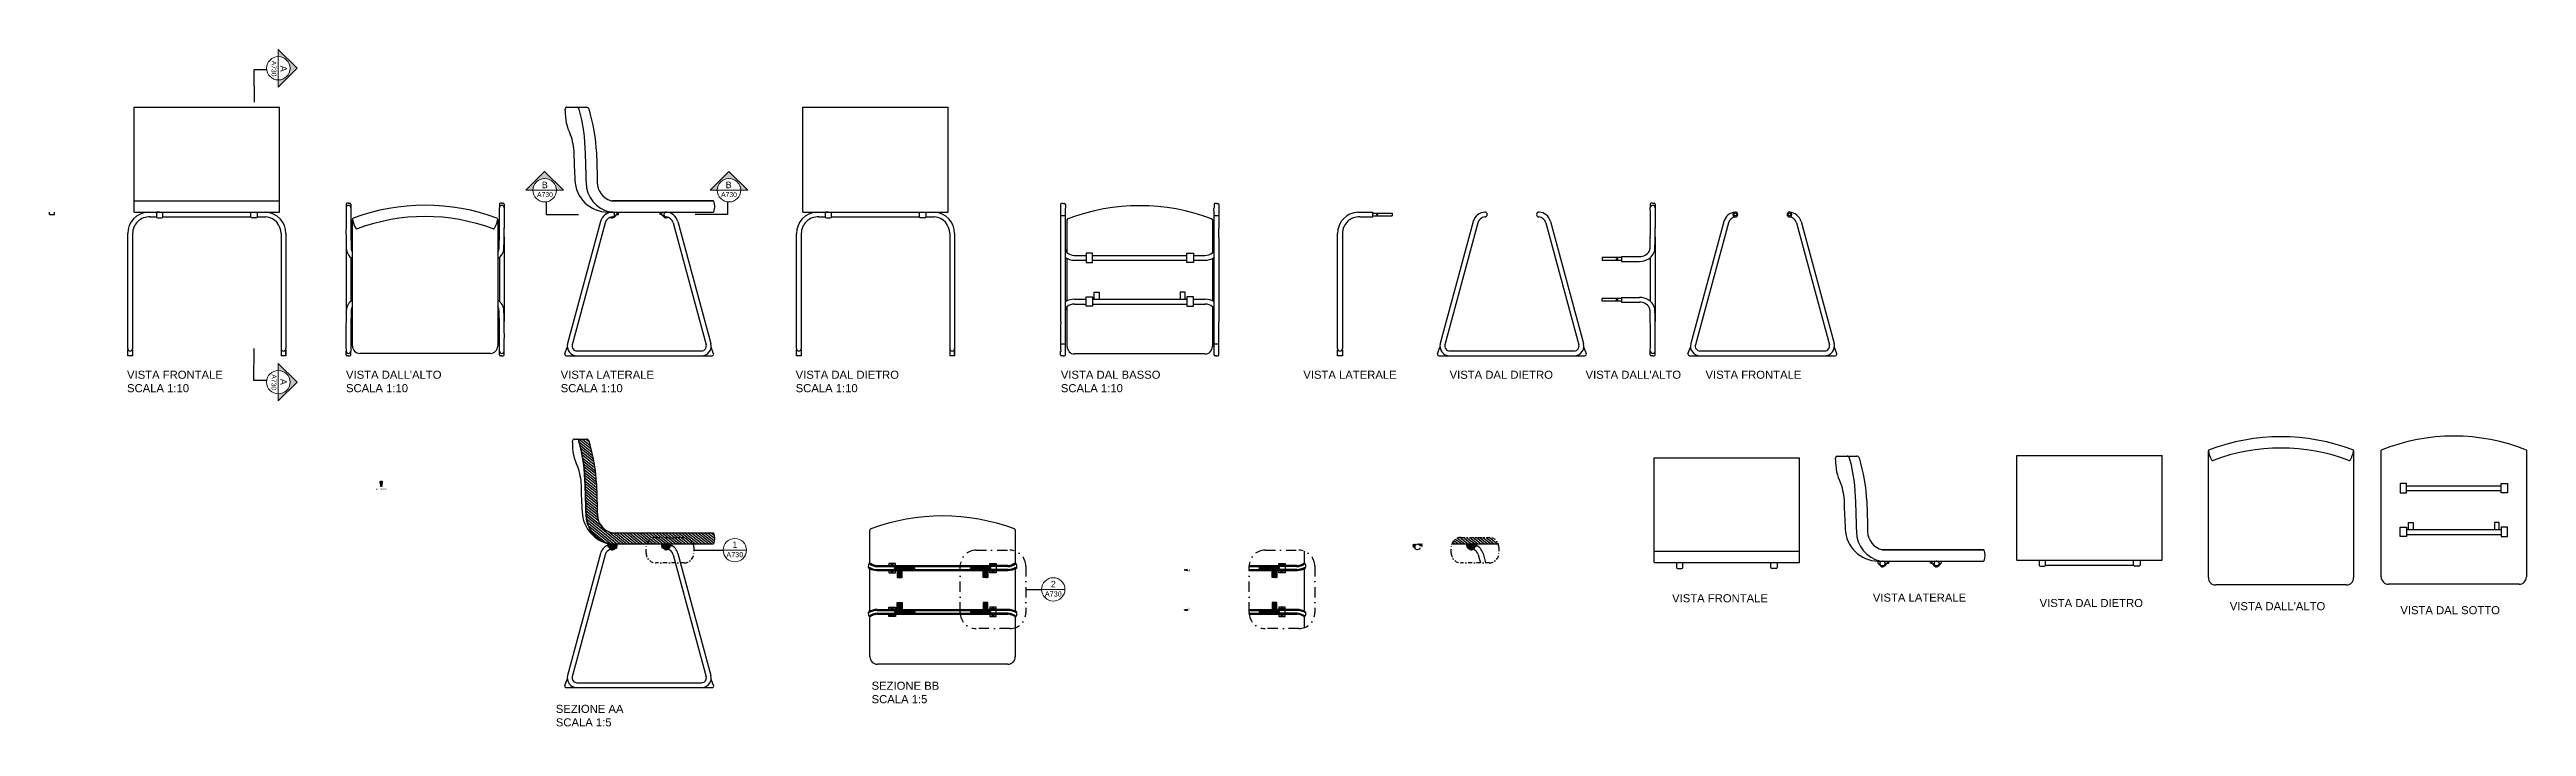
# Model space of a CAD drawing. Header units: millimetres. Extents: x 26 to 793, y -110 to 100.
import ezdxf
from ezdxf.enums import TextEntityAlignment as Align

# ---------------------------------------------------------------- set-up
doc = ezdxf.new("R2010")
doc.units = ezdxf.units.MM
doc.linetypes.add('TRATTOPUNTO2', pattern=[12.7, 6.35, -3.175, 0, -3.175])
doc.layers.add('A-ANNO-SYMB', color=202, linetype='Continuous', lineweight=18)
for name, color, linetype in [('CONTORNO SEZIONI', 26, 'TRATTOPUNTO2'), ('SIMBOLI', 201, 'Continuous'), ('VITI', 240, 'Continuous')]:
    doc.layers.add(name, color=color, linetype=linetype)
doc.styles.add('ARIAL', font='arial.ttf')
doc.styles.get("Standard").update_dxf_attribs({"font": 'arial.ttf'})
pattern_1 = [(45, (-61.06439, -11.40262), (-0.11000814, 0.11000814), [])]
pattern_2 = [(141, (-61.06439, -11.402616), (-0.033967568, -0.041946453), [])]
pattern_3 = [(45, (-61.06439, -11.40262), (-0.062861793, 0.062861793), [])]
pattern_4 = [(141, (-61.06439, -11.40262), (-0.08991415, -0.11103473), [])]
pattern_5 = [(141, (28.43152, -11.40262), (-0.08991415, -0.11103473), [])]
pattern_6 = [(45, (28.43152, -11.40262), (-0.062861793, 0.062861793), [])]
pattern_7 = [(45, (28.43152, -11.40262), (-0.11000814, 0.11000814), [])]
pattern_8 = [(141, (28.43152, -11.402616), (-0.033967568, -0.041946453), [])]

msp = doc.modelspace()

# ---------------------------------------------------------------- texts
at = {"attachment_point": 1}
for s, width, heights, insert, char_height in [('VISTA FRONTALE\\PSCALA 1:10', 39.891, [12.37], (49.99, 0.49), 2.5), ("VISTA DALL'ALTO\\PSCALA 1:10", 35.3453, [10.85], (117.82, 0.49), 2.5), ('VISTA LATERALE\\PSCALA 1:10', 42.9214, [16.45], (184.32, 0.49), 2.5), ('VISTA DAL DIETRO\\PSCALA 1:10', 54.9224, [17.07], (257.11, 0.49), 2.5), ('VISTA DAL BASSO\\PSCALA 1:10', 35.3453, [10.85], (339.26, 0.49), 2.5), ('VISTA LATERALE', 35.3453, [10.85], (414.37, 0.49), 2.5), ('VISTA DAL DIETRO', 35.3453, [10.85], (459.68, 0.49), 2.5), ("VISTA DALL'ALTO", 35.3453, [10.85], (501.8, 0.49), 2.5), ('VISTA FRONTALE', 35.3453, [10.85], (538.96, 0.49), 2.5), ('4x 100176', 18.7145, [0], (127.13, -36), 0.5), ('VISTA FRONTALE', 35.3453, [10.85], (528.6, -68.77), 2.5), ('VISTA LATERALE', 35.3453, [10.85], (590.79, -68.57), 2.5), ('VISTA DAL DIETRO', 35.3453, [10.85], (642.45, -70.25), 2.5), ("VISTA DALL'ALTO", 35.3453, [10.85], (701.35, -71.23), 2.5), ('VISTA DAL SOTTO', 35.3453, [10.85], (754.19, -72.47), 2.5), ('SEZIONE BB\\PSCALA 1:5', 77.5948, [0], (280.63, -95.88), 2.5), ('SEZIONE AA\\PSCALA 1:5', 77.5948, [0], (182.82, -103.05), 2.5)]:
    msp.add_mtext_dynamic_manual_height_columns(s, width=width, gutter_width=12.5, heights=heights, dxfattribs=dict(at, insert=insert, char_height=char_height))

# ---------------------------------------------------------------- blocks, each defined once
blk = doc.blocks.new('SYMBOL')
at = {"layer": 'A-ANNO-SYMB', "linetype": 'Continuous', "lineweight": 20}
h = blk.add_hatch(color=256, dxfattribs=at)
h.dxf.hatch_style = 1
h.paths.add_polyline_path([(11.206, 4.948), (11.316, 4.948, -1), (11.678, 4.948), (11.788, 4.948), (11.497, 5.241)])
at = {"linetype": 'Continuous', "lineweight": 20}
blk.add_line((11.316, 4.948), (11.678, 4.948), dxfattribs=at)
at = {"layer": 'A-ANNO-SYMB', "linetype": 'Continuous', "lineweight": 20}
for p, q in [((11.206, 4.948), (11.497, 5.241)), ((11.788, 4.948), (11.497, 5.241)), ((11.316, 4.948), (11.206, 4.948)), ((11.678, 4.948), (11.788, 4.948))]:
    blk.add_line(p, q, dxfattribs=at)
blk.add_circle((11.497, 4.948), 0.181, dxfattribs=at)
for tag, p in [('TAVOLA', (11.497, 5.08)), ('SEZIONE', (11.497, 4.918))]:
    blk.add_attdef(tag, text='', height=0.1, dxfattribs=at).set_placement(p, align=Align.TOP_CENTER)
blk = doc.blocks.new('DETAGLI')
at = {"layer": 'A-ANNO-SYMB', "linetype": 'Continuous'}
blk.add_line((486.7, 356.2), (504.8, 356.2), dxfattribs=at)
blk.add_circle((495.7, 356.2), 9.05, dxfattribs=at)
for tag, p in [('SEZIONE', (495.7, 354.7)), ('TAVOLA', (495.7, 362.8))]:
    blk.add_attdef(tag, text='', height=5, dxfattribs=at).set_placement(p, align=Align.TOP_CENTER)

# ---------------------------------------------------------------- hatches: boundary and pattern name
h = msp.add_hatch()
h.set_pattern_fill('ANSI31', color=256, scale=0.2, angle=96)
h.paths.add_polyline_path([(213.8, -51.18), (222.56, -51.18, -0.321046), (225.4, -53.21), (231.61, -53.21, 0.19078), (231.61, -49.71), (200.25, -49.71, -0.078125), (199.77, -49.64, -0.144481), (197.01, -47.75, -0.168564), (195.68, -44.2, -0.006127), (195.67, -44.06, 0.002578), (195.56, -39.59, 0.003558), (195.38, -34.98, 0.058333), (193, -21.25, 0.3395), (192.27, -20.71), (189.31, -20.71, -0.358489), (189.99, -21.28, -0.060772), (191.89, -35.02, -0.005292), (192.17, -44.11, 0.350772), (199.62, -53.22), (200.25, -53.21), (201.75, -53.21), (210.96, -53.21, -0.321046)])
h.paths.add_polyline_path([(231.61, -49.71), (200.25, -49.71, -0.346927), (195.68, -44.2, 0.007116), (195.38, -34.98, 0.058333), (193, -21.25, 0.3395), (192.31, -20.71), (189.31, -20.71, -0.358489), (189.99, -21.28, -0.060772), (191.89, -35.02, -0.005292), (192.17, -44.11, 0.350772), (199.62, -53.22), (231.61, -53.21, 0.190721)])
h.paths.add_polyline_path([(213.8, -51.18, 0.321046), (210.96, -53.21), (225.4, -53.21, 0.321046), (222.56, -51.18)], flags=16)
h.paths.add_polyline_path([(231.61, -49.71), (200.25, -49.71, -0.078125), (199.77, -49.64, -0.144481), (197.01, -47.75, -0.168564), (195.68, -44.2, -0.006127), (195.67, -44.06, 0.002578), (195.56, -39.59, 0.003558), (195.38, -34.98, 0.058333), (193, -21.25, 0.325065), (192.31, -20.71), (189.31, -20.71, -0.358489), (189.99, -21.28, -0.060772), (191.89, -35.02, -0.005292), (192.17, -44.11, 0.350772), (199.62, -53.22), (200.25, -53.21), (201.75, -53.21), (210.96, -53.21, -0.321046), (213.8, -51.18), (222.56, -51.18, -0.321046), (225.4, -53.21), (231.61, -53.21, 0.19078)])
h = msp.add_hatch(color=240)
h.dxf.hatch_style = 1
h.paths.add_polyline_path([(129.14, -33.82), (128.34, -33.82), (128.34, -34.32), (129.14, -34.32)])
h = msp.add_hatch()
h.set_pattern_fill('ANSI31', color=256, scale=0.05, angle=96)
h.paths.add_polyline_path([(201.09, -53.93), (201.12, -53.93), (201.12, -53.73), (201.62, -53.73), (201.62, -54.01, -0.037877), (201.75, -53.92), (201.75, -53.21), (200.25, -53.21), (198.92, -53.22), (198.92, -53.92, -0.217808), (199.45, -54.44, 0.277349), (200.37, -55.03, 0.251505), (201.23, -54.53), (201.12, -54.53), (201.12, -54.33), (201.09, -54.33, -7.364064)])
h.paths.add_polyline_path([(218.49, -53.21), (215.65, -53.21), (215.65, -53.92, -0.03793), (215.79, -54.01), (215.79, -53.73), (216.29, -53.73), (216.29, -53.93), (216.31, -53.93, -7.364064), (216.32, -54.33), (216.29, -54.33), (216.29, -54.53), (216.17, -54.53, 0.251505), (217.04, -55.03, 0.140077), (217.59, -54.85, 0.132138), (217.96, -54.44, -0.217808), (218.49, -53.92), (218.49, -53.6)])
h = msp.add_hatch()
h.set_pattern_fill('ANSI31', color=256, scale=0.029, angle=96)
h.paths.add_polyline_path([(201.09, -54.33), (201.05, -54.33), (201.05, -54.36), (201.04, -54.39), (201.03, -54.39), (201.02, -54.33), (200.95, -54.33), (200.96, -54.36), (200.95, -54.39), (200.93, -54.39), (200.92, -54.33), (200.85, -54.33), (200.85, -54.36), (200.84, -54.39), (200.83, -54.39), (200.82, -54.33), (200.77, -54.33, -0.01179), (200.76, -54.35), (200.76, -54.36), (200.75, -54.39), (200.73, -54.39), (200.73, -54.38, -3.243036), (200.74, -53.88), (200.75, -53.86), (200.76, -53.86), (200.77, -53.93), (200.85, -53.93), (200.84, -53.9), (200.85, -53.86), (200.87, -53.86), (200.88, -53.93), (200.94, -53.93), (200.94, -53.9), (200.95, -53.86), (200.96, -53.86), (200.97, -53.93), (201.05, -53.93), (201.04, -53.9), (201.05, -53.86), (201.07, -53.86, 6.303567)])
h.paths.add_polyline_path([(216.34, -53.86), (216.35, -53.86), (216.36, -53.9), (216.36, -53.93), (216.43, -53.93), (216.44, -53.86), (216.46, -53.86), (216.47, -53.9), (216.46, -53.93), (216.52, -53.93), (216.54, -53.86), (216.55, -53.86), (216.56, -53.9), (216.56, -53.93), (216.63, -53.93), (216.64, -53.86), (216.66, -53.86), (216.66, -53.88, -3.243036), (216.67, -54.38), (216.67, -54.39), (216.65, -54.39), (216.65, -54.36), (216.65, -54.35, -0.01179), (216.64, -54.33), (216.59, -54.33), (216.58, -54.39), (216.56, -54.39), (216.55, -54.36), (216.56, -54.33), (216.48, -54.33), (216.47, -54.39), (216.45, -54.39), (216.45, -54.36), (216.45, -54.33), (216.39, -54.33), (216.38, -54.39), (216.36, -54.39), (216.35, -54.36), (216.36, -54.33), (216.32, -54.33, 6.303567)])
h = msp.add_hatch()
h.set_pattern_fill('ANSI31', color=256, scale=0.2, angle=96)
h.paths.add_polyline_path([(222.56, -51.18), (213.8, -51.18, 0.321046), (210.96, -53.21), (225.4, -53.21, 0.321046)])
h = msp.add_hatch()
h.set_pattern_fill('ANSI31', color=256, scale=0.05, angle=96)
h.set_pattern_definition([(141, (249.38737, 0), (-0.09990461, -0.12337192), [])])
h.paths.add_polyline_path([(450.48, -53.93), (450.5, -53.93), (450.5, -53.73), (451, -53.73), (451, -54.01, -0.037877), (451.14, -53.92), (451.14, -53.21), (449.64, -53.21), (448.31, -53.22), (448.31, -53.92, -0.217808), (448.84, -54.44, 0.277349), (449.75, -55.03, 0.251505), (450.62, -54.53), (450.5, -54.53), (450.5, -54.33), (450.47, -54.33, -7.364064)])
h.paths.add_polyline_path([(467.87, -53.21), (465.04, -53.21), (465.04, -53.92, -0.03793), (465.18, -54.01), (465.18, -53.73), (465.68, -53.73), (465.68, -53.93), (465.7, -53.93, -7.364064), (465.7, -54.33), (465.68, -54.33), (465.68, -54.53), (465.56, -54.53, 0.251505), (466.43, -55.03, 0.140077), (466.98, -54.85, 0.132138), (467.34, -54.44, -0.217808), (467.87, -53.92), (467.87, -53.6)])
h = msp.add_hatch()
h.set_pattern_fill('ANSI31', color=256, scale=0.2, angle=96)
h.set_pattern_definition([(141, (249.38737, 0), (-0.3996184, -0.4934877), [])])
h.paths.add_polyline_path([(471.94, -51.18), (463.19, -51.18, 0.321046), (460.35, -53.21), (474.78, -53.21, 0.321046)])
h = msp.add_hatch(color=240)
h.dxf.hatch_style = 1
h.paths.add_polyline_path([(201.62, -53.73), (201.12, -53.73), (201.12, -54.53), (201.62, -54.53)])
h.paths.add_polyline_path([(216.29, -53.73), (215.79, -53.73), (215.79, -54.53), (216.29, -54.53)])
h = msp.add_hatch()
h.set_pattern_fill('ANSI31', color=256, scale=0.049)
h.set_pattern_definition(pattern_1)
edge = h.paths.add_edge_path()
edge.add_line((288.01, -61.41), (286.01, -61.41))
edge.add_line((286.01, -61.41), (282.39, -61.41))
edge.add_arc((282.4, -56.22), 5.2, 238.24988, 269.90919, ccw=False)
edge.add_line((279.67, -60.64), (279.61, -60.24))
edge.add_arc((282.4, -56.22), 4.9, 235.19125, 269.90645)
edge.add_line((282.4, -61.11), (287.71, -61.11))
edge.add_line((287.71, -61.11), (287.71, -60.81))
edge.add_line((287.71, -60.81), (288.01, -60.81))
edge.add_line((288.01, -60.81), (289.12, -60.81))
edge.add_line((289.12, -60.81), (289.12, -60.84))
edge.add_line((289.12, -60.84), (289.09, -60.84))
edge.add_line((289.09, -60.84), (289.05, -60.84))
edge.add_line((289.05, -60.84), (289.05, -60.86))
edge.add_line((289.05, -60.86), (289.12, -60.87))
edge.add_line((289.12, -60.87), (289.12, -60.95))
edge.add_line((289.12, -60.95), (289.09, -60.94))
edge.add_line((289.09, -60.94), (289.05, -60.95))
edge.add_line((289.05, -60.95), (289.05, -60.97))
edge.add_line((289.05, -60.97), (289.12, -60.98))
edge.add_line((289.12, -60.98), (289.12, -61.04))
edge.add_line((289.12, -61.04), (289.09, -61.04))
edge.add_line((289.09, -61.04), (289.05, -61.04))
edge.add_line((289.05, -61.04), (289.05, -61.06))
edge.add_line((289.05, -61.06), (289.12, -61.07))
edge.add_line((289.12, -61.07), (289.12, -61.11))
edge.add_line((289.12, -61.11), (288.01, -61.11))
edge.add_line((288.01, -61.11), (288.01, -61.41))
h.paths.add_polyline_path([(294.01, -61.11), (289.52, -61.11), (289.52, -61.05), (289.55, -61.06), (289.59, -61.05), (289.58, -61.03), (289.52, -61.02), (289.52, -60.95), (289.55, -60.95), (289.59, -60.94), (289.58, -60.93), (289.52, -60.91), (289.52, -60.85), (289.55, -60.86), (289.59, -60.85), (289.58, -60.83), (289.52, -60.82), (289.52, -60.81), (294.01, -60.81)])
edge = h.paths.add_edge_path()
edge.add_arc((281.38, -60.17), 1.77, 139.45666, 149.20986)
edge.add_arc((282.39, -56.35), 3.86, 228.93427, 270.58253)
edge.add_line((282.43, -60.21), (282.39, -60.21))
edge.add_line((282.39, -60.21), (282.46, -60.21))
edge.add_line((282.46, -60.21), (287.71, -60.21))
edge.add_line((287.71, -60.21), (287.71, -60.51))
edge.add_line((287.71, -60.51), (289.12, -60.51))
edge.add_line((289.12, -60.51), (289.12, -60.48))
edge.add_arc((289.29, -60.59), 0.202, 121.52108, 148.47892, ccw=False)
edge.add_line((289.19, -60.41), (289.45, -60.41))
edge.add_arc((289.35, -60.59), 0.202, 31.52108, 58.47892, ccw=False)
edge.add_line((289.52, -60.48), (289.52, -60.51))
edge.add_line((289.52, -60.51), (294.01, -60.51))
edge.add_line((294.01, -60.51), (294.01, -60.21))
edge.add_line((294.01, -60.21), (288.01, -60.21))
edge.add_line((288.01, -60.21), (288.01, -59.91))
edge.add_line((288.01, -59.91), (282.39, -59.91))
edge.add_arc((282.39, -56.35), 3.56, 228.47778, 270.00203, ccw=False)
h = msp.add_hatch()
h.set_pattern_fill('ANSI31', color=256, scale=0.017, angle=96)
h.set_pattern_definition(pattern_2)
h.paths.add_polyline_path([(288.01, -61.56), (288.01, -61.41), (286.01, -61.41), (286.01, -61.56)])
h.paths.add_polyline_path([(286.01, -59.76), (286.01, -59.91), (288.01, -59.91), (288.01, -59.76)])
h = msp.add_hatch()
h.set_pattern_fill('ANSI31', color=256, scale=0.028)
h.set_pattern_definition(pattern_3)
h.paths.add_polyline_path([(317.25, -60.21), (294.01, -60.21), (288.01, -60.21), (288.01, -59.91), (317.25, -59.91)])
h.paths.add_polyline_path([(315.74, -61.31), (315.68, -61.33), (315.68, -61.34), (315.71, -61.35), (315.74, -61.35), (315.74, -61.41), (289.72, -61.41), (289.52, -61.41), (289.52, -61.35), (289.55, -61.35), (289.59, -61.34), (289.58, -61.33), (289.52, -61.31), (289.52, -61.25), (289.55, -61.26), (289.59, -61.25), (289.58, -61.23), (289.52, -61.22), (289.52, -61.15), (289.55, -61.15), (289.59, -61.14), (289.58, -61.11), (315.74, -61.11), (315.74, -61.11), (315.68, -61.13), (315.68, -61.14), (315.71, -61.15), (315.74, -61.15), (315.74, -61.22), (315.68, -61.23), (315.68, -61.25), (315.71, -61.26), (315.74, -61.25)])
h.paths.add_polyline_path([(289.12, -61.35), (289.09, -61.34), (289.05, -61.35), (289.05, -61.37), (289.12, -61.38), (289.12, -61.41), (288.92, -61.41), (288.01, -61.41), (288.01, -61.11), (289.12, -61.11), (289.12, -61.15), (289.09, -61.14), (289.05, -61.15), (289.05, -61.17), (289.12, -61.18), (289.12, -61.24), (289.09, -61.24), (289.05, -61.24), (289.05, -61.26), (289.12, -61.27)])
h.paths.add_polyline_path([(317.25, -61.41), (316.34, -61.41), (316.14, -61.41), (316.14, -61.38), (316.21, -61.37), (316.21, -61.35), (316.17, -61.34), (316.14, -61.35), (316.14, -61.27), (316.21, -61.26), (316.21, -61.24), (316.17, -61.24), (316.14, -61.24), (316.14, -61.18), (316.21, -61.17), (316.21, -61.15), (316.17, -61.14), (316.14, -61.15), (316.14, -61.11), (317.25, -61.11)])
h = msp.add_hatch()
h.set_pattern_fill('ANSI31', color=256, scale=0.049)
h.set_pattern_definition(pattern_1)
edge = h.paths.add_edge_path()
edge.add_line((317.25, -61.41), (319.25, -61.41))
edge.add_line((319.25, -61.41), (322.87, -61.41))
edge.add_arc((322.86, -56.22), 5.2, 270.09081, 301.75012)
edge.add_line((325.59, -60.64), (325.65, -60.24))
edge.add_arc((322.86, -56.22), 4.9, 270.09355, 304.80875, ccw=False)
edge.add_line((322.87, -61.11), (317.55, -61.11))
edge.add_line((317.55, -61.11), (317.55, -60.81))
edge.add_line((317.55, -60.81), (317.25, -60.81))
edge.add_line((317.25, -60.81), (316.14, -60.81))
edge.add_line((316.14, -60.81), (316.14, -60.84))
edge.add_line((316.14, -60.84), (316.17, -60.84))
edge.add_line((316.17, -60.84), (316.21, -60.84))
edge.add_line((316.21, -60.84), (316.21, -60.86))
edge.add_line((316.21, -60.86), (316.14, -60.87))
edge.add_line((316.14, -60.87), (316.14, -60.95))
edge.add_line((316.14, -60.95), (316.17, -60.94))
edge.add_line((316.17, -60.94), (316.21, -60.95))
edge.add_line((316.21, -60.95), (316.21, -60.97))
edge.add_line((316.21, -60.97), (316.14, -60.98))
edge.add_line((316.14, -60.98), (316.14, -61.04))
edge.add_line((316.14, -61.04), (316.17, -61.04))
edge.add_line((316.17, -61.04), (316.21, -61.04))
edge.add_line((316.21, -61.04), (316.21, -61.06))
edge.add_line((316.21, -61.06), (316.14, -61.07))
edge.add_line((316.14, -61.07), (316.14, -61.11))
edge.add_line((316.14, -61.11), (317.25, -61.11))
edge.add_line((317.25, -61.11), (317.25, -61.41))
h.paths.add_polyline_path([(311.25, -61.11), (315.74, -61.11), (315.74, -61.05), (315.71, -61.06), (315.68, -61.05), (315.68, -61.03), (315.74, -61.02), (315.74, -60.95), (315.71, -60.95), (315.68, -60.94), (315.68, -60.93), (315.74, -60.91), (315.74, -60.85), (315.71, -60.86), (315.68, -60.85), (315.68, -60.83), (315.74, -60.82), (315.74, -60.81), (311.25, -60.81)])
edge = h.paths.add_edge_path()
edge.add_arc((323.88, -60.17), 1.77, 30.79014, 40.54334)
edge.add_arc((322.87, -56.35), 3.56, 269.99797, 311.52222, ccw=False)
edge.add_line((322.87, -59.91), (317.25, -59.91))
edge.add_line((317.25, -59.91), (317.25, -60.21))
edge.add_line((317.25, -60.21), (311.25, -60.21))
edge.add_line((311.25, -60.21), (311.25, -60.51))
edge.add_line((311.25, -60.51), (315.74, -60.51))
edge.add_line((315.74, -60.51), (315.74, -60.48))
edge.add_arc((315.92, -60.59), 0.202, 121.52108, 148.47892, ccw=False)
edge.add_line((315.81, -60.41), (316.08, -60.41))
edge.add_arc((315.97, -60.59), 0.202, 31.52108, 58.47892, ccw=False)
edge.add_line((316.14, -60.48), (316.14, -60.51))
edge.add_line((316.14, -60.51), (317.55, -60.51))
edge.add_line((317.55, -60.51), (317.55, -60.21))
edge.add_line((317.55, -60.21), (322.8, -60.21))
edge.add_line((322.8, -60.21), (322.87, -60.21))
edge.add_line((322.87, -60.21), (322.83, -60.21))
edge.add_arc((322.87, -56.35), 3.86, 269.41747, 311.06573)
h = msp.add_hatch()
h.set_pattern_fill('ANSI31', color=256, scale=0.017, angle=96)
h.set_pattern_definition(pattern_2)
h.paths.add_polyline_path([(317.25, -61.56), (319.25, -61.56), (319.25, -61.41), (317.25, -61.41)])
h.paths.add_polyline_path([(317.25, -59.91), (319.25, -59.91), (319.25, -59.76), (317.25, -59.76)])
h = msp.add_hatch()
h.set_pattern_fill('ANSI31', color=256, scale=0.028)
h.set_pattern_definition(pattern_6)
h.paths.add_polyline_path([(378.61, -61.35), (378.59, -61.34), (378.55, -61.35), (378.55, -61.37), (378.61, -61.38), (378.61, -61.41), (378.41, -61.41), (377.51, -61.41), (377.51, -61.11), (378.61, -61.11), (378.61, -61.15), (378.59, -61.14), (378.55, -61.15), (378.55, -61.17), (378.61, -61.18), (378.61, -61.24), (378.59, -61.24), (378.55, -61.24), (378.55, -61.26), (378.61, -61.27)])
h.paths.add_polyline_path([(406.74, -61.41), (405.84, -61.41), (405.64, -61.41), (405.64, -61.38), (405.7, -61.37), (405.71, -61.35), (405.67, -61.34), (405.64, -61.35), (405.64, -61.27), (405.7, -61.26), (405.71, -61.24), (405.67, -61.24), (405.64, -61.24), (405.64, -61.18), (405.7, -61.17), (405.71, -61.15), (405.67, -61.14), (405.64, -61.15), (405.64, -61.11), (406.74, -61.11)])
edge = h.paths.add_edge_path()
edge.add_line((397.56, -60.12), (397.56, -60.21))
edge.add_line((397.56, -60.21), (406.74, -60.21))
edge.add_line((406.74, -60.21), (406.74, -59.91))
edge.add_line((406.74, -59.91), (397.56, -59.91))
edge.add_arc((402.56, -60.12), 5, 177.66305, 180)
h.paths.add_polyline_path([(379.01, -61.26), (379.05, -61.26), (379.01, -61.25)])
h.paths.add_polyline_path([(397.56, -61.11), (397.56, -61.41), (405.24, -61.41), (405.24, -61.35), (405.21, -61.35), (405.17, -61.34), (405.18, -61.33), (405.24, -61.31), (405.24, -61.25), (405.21, -61.26), (405.17, -61.25), (405.18, -61.23), (405.24, -61.22), (405.24, -61.15), (405.21, -61.15), (405.17, -61.14), (405.18, -61.13), (405.24, -61.11), (405.24, -61.11)])
h.paths.add_polyline_path([(379.01, -61.36), (379.05, -61.35), (379.01, -61.35)])
h.paths.add_polyline_path([(379.08, -61.25), (379.1, -61.24), (379.08, -61.14), (379.05, -61.15), (379.01, -61.15), (379.01, -61.22), (379.08, -61.23)])
h.paths.add_polyline_path([(379.08, -61.34), (379.12, -61.33), (379.08, -61.33)])
h = msp.add_hatch()
h.set_pattern_fill('ANSI31', color=256, scale=0.049)
h.set_pattern_definition(pattern_7)
edge = h.paths.add_edge_path()
edge.add_line((406.74, -61.41), (408.74, -61.41))
edge.add_line((408.74, -61.41), (412.36, -61.41))
edge.add_arc((412.35, -56.22), 5.2, 270.09081, 301.75012)
edge.add_line((415.09, -60.64), (415.15, -60.24))
edge.add_arc((412.35, -56.22), 4.9, 270.09355, 304.80875, ccw=False)
edge.add_line((412.36, -61.11), (407.04, -61.11))
edge.add_line((407.04, -61.11), (407.04, -60.81))
edge.add_line((407.04, -60.81), (406.74, -60.81))
edge.add_line((406.74, -60.81), (405.64, -60.81))
edge.add_line((405.64, -60.81), (405.64, -60.84))
edge.add_line((405.64, -60.84), (405.67, -60.84))
edge.add_line((405.67, -60.84), (405.71, -60.84))
edge.add_line((405.71, -60.84), (405.7, -60.86))
edge.add_line((405.7, -60.86), (405.64, -60.87))
edge.add_line((405.64, -60.87), (405.64, -60.95))
edge.add_line((405.64, -60.95), (405.67, -60.94))
edge.add_line((405.67, -60.94), (405.71, -60.95))
edge.add_line((405.71, -60.95), (405.7, -60.97))
edge.add_line((405.7, -60.97), (405.64, -60.98))
edge.add_line((405.64, -60.98), (405.64, -61.04))
edge.add_line((405.64, -61.04), (405.67, -61.04))
edge.add_line((405.67, -61.04), (405.71, -61.04))
edge.add_line((405.71, -61.04), (405.7, -61.06))
edge.add_line((405.7, -61.06), (405.64, -61.07))
edge.add_line((405.64, -61.07), (405.64, -61.11))
edge.add_line((405.64, -61.11), (406.74, -61.11))
edge.add_line((406.74, -61.11), (406.74, -61.41))
h.paths.add_polyline_path([(400.74, -61.11), (405.24, -61.11), (405.24, -61.05), (405.21, -61.06), (405.17, -61.05), (405.18, -61.03), (405.24, -61.02), (405.24, -60.95), (405.21, -60.95), (405.17, -60.94), (405.18, -60.93), (405.24, -60.91), (405.24, -60.85), (405.21, -60.86), (405.17, -60.85), (405.18, -60.83), (405.24, -60.82), (405.24, -60.81), (400.74, -60.81)])
edge = h.paths.add_edge_path()
edge.add_arc((413.38, -60.17), 1.77, 30.79014, 40.54334)
edge.add_arc((412.37, -56.35), 3.56, 269.99797, 311.52222, ccw=False)
edge.add_line((412.37, -59.91), (406.74, -59.91))
edge.add_line((406.74, -59.91), (406.74, -60.21))
edge.add_line((406.74, -60.21), (400.74, -60.21))
edge.add_line((400.74, -60.21), (400.74, -60.51))
edge.add_line((400.74, -60.51), (405.24, -60.51))
edge.add_line((405.24, -60.51), (405.24, -60.48))
edge.add_arc((405.41, -60.59), 0.202, 121.52108, 148.47892, ccw=False)
edge.add_line((405.31, -60.41), (405.57, -60.41))
edge.add_arc((405.47, -60.59), 0.202, 31.52108, 58.47892, ccw=False)
edge.add_line((405.64, -60.48), (405.64, -60.51))
edge.add_line((405.64, -60.51), (407.04, -60.51))
edge.add_line((407.04, -60.51), (407.04, -60.21))
edge.add_line((407.04, -60.21), (412.29, -60.21))
edge.add_line((412.29, -60.21), (412.36, -60.21))
edge.add_line((412.36, -60.21), (412.33, -60.21))
edge.add_arc((412.37, -56.35), 3.86, 269.41747, 311.06573)
h = msp.add_hatch()
h.set_pattern_fill('ANSI31', color=256, scale=0.017, angle=96)
h.set_pattern_definition(pattern_8)
h.paths.add_polyline_path([(406.74, -61.56), (408.74, -61.56), (408.74, -61.41), (406.74, -61.41)])
h.paths.add_polyline_path([(406.74, -59.91), (408.74, -59.91), (408.74, -59.76), (406.74, -59.76)])
h = msp.add_hatch(color=240)
h.dxf.hatch_style = 1
h.paths.add_polyline_path([(451, -53.73), (450.5, -53.73), (450.5, -54.53), (451, -54.53)])
h.paths.add_polyline_path([(465.68, -53.73), (465.18, -53.73), (465.18, -54.53), (465.68, -54.53)])
h = msp.add_hatch()
h.set_pattern_fill('ANSI31', color=256, scale=0.045, angle=96)
h.set_pattern_definition(pattern_4)
h.paths.add_polyline_path([(290.07, -61.41), (289.72, -61.41), (289.72, -61.91), (288.92, -61.91), (288.92, -61.41), (288.57, -61.41), (288.57, -63.59), (290.07, -63.59)])
h.paths.add_polyline_path([(315.19, -63.59), (316.69, -63.59), (316.69, -61.41), (316.34, -61.41), (316.34, -61.91), (315.54, -61.91), (315.54, -61.41), (315.19, -61.41)])
h = msp.add_hatch(color=240)
h.dxf.hatch_style = 1
h.paths.add_polyline_path([(288.92, -72.98), (288.92, -73.48), (289.72, -73.48), (289.72, -72.98)])
h.paths.add_polyline_path([(315.54, -72.98), (315.54, -73.48), (316.34, -73.48), (316.34, -72.98)])
h.paths.add_polyline_path([(315.54, -61.41), (315.54, -61.91), (316.34, -61.91), (316.34, -61.41)])
h.paths.add_polyline_path([(288.92, -61.41), (288.92, -61.91), (289.72, -61.91), (289.72, -61.41)])
h = msp.add_hatch(color=240)
h.dxf.hatch_style = 1
h.paths.add_polyline_path([(379.21, -73.48), (379.21, -72.98), (378.41, -72.98), (378.41, -73.48)])
h.paths.add_polyline_path([(405.84, -73.48), (405.84, -72.98), (405.04, -72.98), (405.04, -73.48)])
h.paths.add_polyline_path([(405.84, -61.91), (405.84, -61.41), (405.04, -61.41), (405.04, -61.91)])
h.paths.add_polyline_path([(379.21, -61.91), (379.21, -61.41), (378.41, -61.41), (378.41, -61.91)])
h = msp.add_hatch()
h.set_pattern_fill('ANSI31', color=256, scale=0.045, angle=96)
h.set_pattern_definition(pattern_5)
h.paths.add_polyline_path([(404.69, -63.59), (406.19, -63.59), (406.19, -61.41), (405.84, -61.41), (405.84, -61.91), (405.04, -61.91), (405.04, -61.41), (404.69, -61.41)])
h = msp.add_hatch()
h.set_pattern_fill('ANSI31', color=256, scale=0.049)
h.set_pattern_definition(pattern_1)
edge = h.paths.add_edge_path()
edge.add_line((288.01, -73.48), (286.01, -73.48))
edge.add_line((286.01, -73.48), (282.39, -73.48))
edge.add_arc((282.4, -78.68), 5.2, 90.09081, 121.75012)
edge.add_line((279.67, -74.26), (279.61, -74.65))
edge.add_arc((282.4, -78.68), 4.9, 90.09355, 124.73471, ccw=False)
edge.add_line((282.4, -73.78), (287.71, -73.78))
edge.add_line((287.71, -73.78), (287.71, -74.08))
edge.add_line((287.71, -74.08), (288.01, -74.08))
edge.add_line((288.01, -74.08), (289.12, -74.08))
edge.add_line((289.12, -74.08), (289.12, -74.05))
edge.add_line((289.12, -74.05), (289.09, -74.06))
edge.add_line((289.09, -74.06), (289.05, -74.05))
edge.add_line((289.05, -74.05), (289.05, -74.03))
edge.add_line((289.05, -74.03), (289.12, -74.02))
edge.add_line((289.12, -74.02), (289.12, -73.95))
edge.add_line((289.12, -73.95), (289.09, -73.95))
edge.add_line((289.09, -73.95), (289.05, -73.94))
edge.add_line((289.05, -73.94), (289.05, -73.93))
edge.add_line((289.05, -73.93), (289.12, -73.92))
edge.add_line((289.12, -73.92), (289.12, -73.85))
edge.add_line((289.12, -73.85), (289.09, -73.86))
edge.add_line((289.09, -73.86), (289.05, -73.85))
edge.add_line((289.05, -73.85), (289.05, -73.83))
edge.add_line((289.05, -73.83), (289.12, -73.82))
edge.add_line((289.12, -73.82), (289.12, -73.78))
edge.add_line((289.12, -73.78), (288.01, -73.78))
edge.add_line((288.01, -73.78), (288.01, -73.48))
h.paths.add_polyline_path([(294.01, -73.78), (289.52, -73.78), (289.52, -73.84), (289.55, -73.84), (289.59, -73.85), (289.58, -73.86), (289.52, -73.87), (289.52, -73.95), (289.55, -73.94), (289.59, -73.95), (289.58, -73.97), (289.52, -73.98), (289.52, -74.04), (289.55, -74.04), (289.59, -74.05), (289.58, -74.06), (289.52, -74.07), (289.52, -74.08), (294.01, -74.08)])
edge = h.paths.add_edge_path()
edge.add_arc((281.44, -74.71), 1.83, 210.14796, 219.61261)
edge.add_arc((282.39, -78.54), 3.56, 89.99797, 131.52222, ccw=False)
edge.add_line((282.39, -74.98), (288.01, -74.98))
edge.add_line((288.01, -74.98), (288.01, -74.68))
edge.add_line((288.01, -74.68), (294.01, -74.68))
edge.add_line((294.01, -74.68), (294.01, -74.38))
edge.add_line((294.01, -74.38), (289.52, -74.38))
edge.add_line((289.52, -74.38), (289.52, -74.41))
edge.add_arc((289.35, -74.31), 0.202, 301.52108, 328.47892, ccw=False)
edge.add_line((289.45, -74.48), (289.19, -74.48))
edge.add_arc((289.29, -74.31), 0.202, 211.52108, 238.47892, ccw=False)
edge.add_line((289.12, -74.41), (289.12, -74.38))
edge.add_line((289.12, -74.38), (287.71, -74.38))
edge.add_line((287.71, -74.38), (287.71, -74.68))
edge.add_line((287.71, -74.68), (282.46, -74.68))
edge.add_line((282.46, -74.68), (282.39, -74.68))
edge.add_line((282.39, -74.68), (282.43, -74.68))
edge.add_arc((282.39, -78.54), 3.86, 89.41747, 131.00396)
h = msp.add_hatch()
h.set_pattern_fill('ANSI31', color=256, scale=0.017, angle=96)
h.set_pattern_definition(pattern_2)
h.paths.add_polyline_path([(288.01, -73.33), (286.01, -73.33), (286.01, -73.48), (288.01, -73.48)])
h.paths.add_polyline_path([(288.01, -74.98), (286.01, -74.98), (286.01, -75.13), (288.01, -75.13)])
h = msp.add_hatch()
h.set_pattern_fill('ANSI31', color=256, scale=0.028)
h.set_pattern_definition(pattern_3)
h.paths.add_polyline_path([(317.25, -74.68), (294.01, -74.68), (288.01, -74.68), (288.01, -74.98), (317.25, -74.98)])
h.paths.add_polyline_path([(315.74, -73.58), (315.68, -73.57), (315.68, -73.55), (315.71, -73.54), (315.74, -73.55), (315.74, -73.48), (289.72, -73.48), (289.52, -73.48), (289.52, -73.55), (289.55, -73.54), (289.59, -73.55), (289.58, -73.57), (289.52, -73.58), (289.52, -73.64), (289.55, -73.64), (289.59, -73.65), (289.58, -73.66), (289.52, -73.67), (289.52, -73.75), (289.55, -73.74), (289.59, -73.75), (289.58, -73.78), (315.74, -73.78), (315.74, -73.78), (315.68, -73.77), (315.68, -73.75), (315.71, -73.74), (315.74, -73.75), (315.74, -73.67), (315.68, -73.66), (315.68, -73.65), (315.71, -73.64), (315.74, -73.64)])
h.paths.add_polyline_path([(289.12, -73.55), (289.09, -73.55), (289.05, -73.54), (289.05, -73.53), (289.12, -73.52), (289.12, -73.48), (288.92, -73.48), (288.01, -73.48), (288.01, -73.78), (289.12, -73.78), (289.12, -73.75), (289.09, -73.75), (289.05, -73.74), (289.05, -73.73), (289.12, -73.72), (289.12, -73.65), (289.09, -73.66), (289.05, -73.65), (289.05, -73.63), (289.12, -73.62)])
h.paths.add_polyline_path([(317.25, -73.48), (316.34, -73.48), (316.14, -73.48), (316.14, -73.52), (316.21, -73.53), (316.21, -73.54), (316.17, -73.55), (316.14, -73.55), (316.14, -73.62), (316.21, -73.63), (316.21, -73.65), (316.17, -73.66), (316.14, -73.65), (316.14, -73.72), (316.21, -73.73), (316.21, -73.74), (316.17, -73.75), (316.14, -73.75), (316.14, -73.78), (317.25, -73.78)])
h = msp.add_hatch()
h.set_pattern_fill('ANSI31', color=256, scale=0.045, angle=96)
h.set_pattern_definition(pattern_4)
h.paths.add_polyline_path([(290.07, -71.3), (288.57, -71.3), (288.57, -73.48), (288.92, -73.48), (288.92, -72.98), (289.72, -72.98), (289.72, -73.48), (290.07, -73.48)])
h.paths.add_polyline_path([(315.19, -73.48), (315.54, -73.48), (315.54, -72.98), (316.34, -72.98), (316.34, -73.48), (316.69, -73.48), (316.69, -71.3), (315.19, -71.3)])
h = msp.add_hatch()
h.set_pattern_fill('ANSI31', color=256, scale=0.049)
h.set_pattern_definition(pattern_1)
edge = h.paths.add_edge_path()
edge.add_line((317.25, -73.48), (319.25, -73.48))
edge.add_line((319.25, -73.48), (322.87, -73.48))
edge.add_arc((322.86, -78.68), 5.2, 58.24988, 89.90919, ccw=False)
edge.add_line((325.59, -74.26), (325.65, -74.66))
edge.add_arc((322.86, -78.68), 4.9, 55.18287, 89.90645)
edge.add_line((322.87, -73.78), (317.55, -73.78))
edge.add_line((317.55, -73.78), (317.55, -74.08))
edge.add_line((317.55, -74.08), (317.25, -74.08))
edge.add_line((317.25, -74.08), (316.14, -74.08))
edge.add_line((316.14, -74.08), (316.14, -74.05))
edge.add_line((316.14, -74.05), (316.17, -74.06))
edge.add_line((316.17, -74.06), (316.21, -74.05))
edge.add_line((316.21, -74.05), (316.21, -74.03))
edge.add_line((316.21, -74.03), (316.14, -74.02))
edge.add_line((316.14, -74.02), (316.14, -73.95))
edge.add_line((316.14, -73.95), (316.17, -73.95))
edge.add_line((316.17, -73.95), (316.21, -73.94))
edge.add_line((316.21, -73.94), (316.21, -73.93))
edge.add_line((316.21, -73.93), (316.14, -73.92))
edge.add_line((316.14, -73.92), (316.14, -73.85))
edge.add_line((316.14, -73.85), (316.17, -73.86))
edge.add_line((316.17, -73.86), (316.21, -73.85))
edge.add_line((316.21, -73.85), (316.21, -73.83))
edge.add_line((316.21, -73.83), (316.14, -73.82))
edge.add_line((316.14, -73.82), (316.14, -73.78))
edge.add_line((316.14, -73.78), (317.25, -73.78))
edge.add_line((317.25, -73.78), (317.25, -73.48))
h.paths.add_polyline_path([(311.25, -73.78), (315.74, -73.78), (315.74, -73.84), (315.71, -73.84), (315.68, -73.85), (315.68, -73.86), (315.74, -73.87), (315.74, -73.95), (315.71, -73.94), (315.68, -73.95), (315.68, -73.97), (315.74, -73.98), (315.74, -74.04), (315.71, -74.04), (315.68, -74.05), (315.68, -74.06), (315.74, -74.07), (315.74, -74.08), (311.25, -74.08)])
edge = h.paths.add_edge_path()
edge.add_line((311.25, -74.38), (315.74, -74.38))
edge.add_line((315.74, -74.38), (315.74, -74.41))
edge.add_arc((315.92, -74.31), 0.202, 211.52108, 238.47892)
edge.add_line((315.81, -74.48), (316.08, -74.48))
edge.add_arc((315.97, -74.31), 0.202, 301.52108, 328.47892)
edge.add_line((316.14, -74.41), (316.14, -74.38))
edge.add_line((316.14, -74.38), (317.55, -74.38))
edge.add_line((317.55, -74.38), (317.55, -74.68))
edge.add_line((317.55, -74.68), (322.8, -74.68))
edge.add_line((322.8, -74.68), (322.87, -74.68))
edge.add_line((322.87, -74.68), (322.83, -74.68))
edge.add_arc((322.87, -78.54), 3.86, 48.47778, 90.58253, ccw=False)
edge.add_line((325.43, -75.65), (325.23, -75.87))
edge.add_arc((322.87, -78.54), 3.56, 48.47778, 90.00203)
edge.add_line((322.87, -74.98), (317.25, -74.98))
edge.add_line((317.25, -74.98), (317.25, -74.68))
edge.add_line((317.25, -74.68), (311.25, -74.68))
edge.add_line((311.25, -74.68), (311.25, -74.38))
h = msp.add_hatch()
h.set_pattern_fill('ANSI31', color=256, scale=0.017, angle=96)
h.set_pattern_definition(pattern_2)
h.paths.add_polyline_path([(317.25, -73.33), (319.25, -73.33), (319.25, -73.48), (317.25, -73.48)])
h.paths.add_polyline_path([(317.25, -74.98), (319.25, -74.98), (319.25, -75.13), (317.25, -75.13)])
h = msp.add_hatch()
h.set_pattern_fill('ANSI31', color=256, scale=0.028)
h.set_pattern_definition(pattern_6)
h.paths.add_polyline_path([(378.61, -73.55), (378.59, -73.55), (378.55, -73.54), (378.55, -73.53), (378.61, -73.52), (378.61, -73.48), (378.41, -73.48), (377.51, -73.48), (377.51, -73.78), (378.61, -73.78), (378.61, -73.75), (378.59, -73.75), (378.55, -73.74), (378.55, -73.73), (378.61, -73.72), (378.61, -73.65), (378.59, -73.66), (378.55, -73.65), (378.55, -73.63), (378.61, -73.62)])
h.paths.add_polyline_path([(406.74, -73.48), (405.84, -73.48), (405.64, -73.48), (405.64, -73.52), (405.7, -73.53), (405.71, -73.54), (405.67, -73.55), (405.64, -73.55), (405.64, -73.62), (405.7, -73.63), (405.71, -73.65), (405.67, -73.66), (405.64, -73.65), (405.64, -73.72), (405.7, -73.73), (405.71, -73.74), (405.67, -73.75), (405.64, -73.75), (405.64, -73.78), (406.74, -73.78)])
h.paths.add_polyline_path([(379.05, -73.54), (379.01, -73.54), (379.01, -73.55)])
h.paths.add_polyline_path([(379.05, -73.64), (379.01, -73.63), (379.01, -73.64)])
h.paths.add_polyline_path([(379.08, -73.57), (379.12, -73.56), (379.08, -73.55)])
h.paths.add_polyline_path([(379.05, -73.74), (379.01, -73.74), (379.01, -73.75)])
h.paths.add_polyline_path([(397.56, -73.48), (397.56, -73.78), (405.24, -73.78), (405.24, -73.78), (405.18, -73.77), (405.17, -73.75), (405.21, -73.74), (405.24, -73.75), (405.24, -73.67), (405.18, -73.66), (405.17, -73.65), (405.21, -73.64), (405.24, -73.64), (405.24, -73.58), (405.18, -73.57), (405.17, -73.55), (405.21, -73.54), (405.24, -73.55), (405.24, -73.48)])
h.paths.add_polyline_path([(379.12, -73.65), (379.08, -73.65), (379.08, -73.66)])
edge = h.paths.add_edge_path()
edge.add_arc((402.56, -74.44), 5, 182.77487, 186.22376)
edge.add_line((397.59, -74.98), (406.74, -74.98))
edge.add_line((406.74, -74.98), (406.74, -74.68))
edge.add_line((406.74, -74.68), (397.57, -74.68))
h = msp.add_hatch()
h.set_pattern_fill('ANSI31', color=256, scale=0.049)
h.set_pattern_definition(pattern_7)
edge = h.paths.add_edge_path()
edge.add_line((406.74, -73.48), (408.74, -73.48))
edge.add_line((408.74, -73.48), (412.36, -73.48))
edge.add_arc((412.35, -78.68), 5.2, 58.24988, 89.90919, ccw=False)
edge.add_line((415.09, -74.26), (415.15, -74.66))
edge.add_arc((412.35, -78.68), 4.9, 55.18287, 89.90645)
edge.add_line((412.36, -73.78), (407.04, -73.78))
edge.add_line((407.04, -73.78), (407.04, -74.08))
edge.add_line((407.04, -74.08), (406.74, -74.08))
edge.add_line((406.74, -74.08), (405.64, -74.08))
edge.add_line((405.64, -74.08), (405.64, -74.05))
edge.add_line((405.64, -74.05), (405.67, -74.06))
edge.add_line((405.67, -74.06), (405.71, -74.05))
edge.add_line((405.71, -74.05), (405.7, -74.03))
edge.add_line((405.7, -74.03), (405.64, -74.02))
edge.add_line((405.64, -74.02), (405.64, -73.95))
edge.add_line((405.64, -73.95), (405.67, -73.95))
edge.add_line((405.67, -73.95), (405.71, -73.94))
edge.add_line((405.71, -73.94), (405.7, -73.93))
edge.add_line((405.7, -73.93), (405.64, -73.92))
edge.add_line((405.64, -73.92), (405.64, -73.85))
edge.add_line((405.64, -73.85), (405.67, -73.86))
edge.add_line((405.67, -73.86), (405.71, -73.85))
edge.add_line((405.71, -73.85), (405.7, -73.83))
edge.add_line((405.7, -73.83), (405.64, -73.82))
edge.add_line((405.64, -73.82), (405.64, -73.78))
edge.add_line((405.64, -73.78), (406.74, -73.78))
edge.add_line((406.74, -73.78), (406.74, -73.48))
h.paths.add_polyline_path([(400.74, -73.78), (405.24, -73.78), (405.24, -73.84), (405.21, -73.84), (405.17, -73.85), (405.18, -73.86), (405.24, -73.87), (405.24, -73.95), (405.21, -73.94), (405.17, -73.95), (405.18, -73.97), (405.24, -73.98), (405.24, -74.04), (405.21, -74.04), (405.17, -74.05), (405.18, -74.06), (405.24, -74.07), (405.24, -74.08), (400.74, -74.08)])
edge = h.paths.add_edge_path()
edge.add_line((400.74, -74.38), (405.24, -74.38))
edge.add_line((405.24, -74.38), (405.24, -74.41))
edge.add_arc((405.41, -74.31), 0.202, 211.52108, 238.47892)
edge.add_line((405.31, -74.48), (405.57, -74.48))
edge.add_arc((405.47, -74.31), 0.202, 301.52108, 328.47892)
edge.add_line((405.64, -74.41), (405.64, -74.38))
edge.add_line((405.64, -74.38), (407.04, -74.38))
edge.add_line((407.04, -74.38), (407.04, -74.68))
edge.add_line((407.04, -74.68), (412.29, -74.68))
edge.add_line((412.29, -74.68), (412.36, -74.68))
edge.add_line((412.36, -74.68), (412.33, -74.68))
edge.add_arc((412.37, -78.54), 3.86, 48.47778, 90.58253, ccw=False)
edge.add_line((414.92, -75.65), (414.73, -75.87))
edge.add_arc((412.37, -78.54), 3.56, 48.47778, 90.00203)
edge.add_line((412.37, -74.98), (406.74, -74.98))
edge.add_line((406.74, -74.98), (406.74, -74.68))
edge.add_line((406.74, -74.68), (400.74, -74.68))
edge.add_line((400.74, -74.68), (400.74, -74.38))
h = msp.add_hatch()
h.set_pattern_fill('ANSI31', color=256, scale=0.045, angle=96)
h.set_pattern_definition(pattern_5)
h.paths.add_polyline_path([(404.69, -73.48), (405.04, -73.48), (405.04, -72.98), (405.84, -72.98), (405.84, -73.48), (406.19, -73.48), (406.19, -71.3), (404.69, -71.3)])
h = msp.add_hatch()
h.set_pattern_fill('ANSI31', color=256, scale=0.017, angle=96)
h.set_pattern_definition(pattern_8)
h.paths.add_polyline_path([(406.74, -73.33), (408.74, -73.33), (408.74, -73.48), (406.74, -73.48)])
h.paths.add_polyline_path([(406.74, -74.98), (408.74, -74.98), (408.74, -75.13), (406.74, -75.13)])

# ---------------------------------------------------------------- linework, layer by layer
for p, q in [((52.21, 82.13), (97.21, 82.13)), ((52.21, 49.63), (52.21, 82.13)), ((97.21, 49.63), (97.21, 82.13)), ((186.25, 82.13), (192.31, 82.13)), ((259.35, 82.13), (304.35, 82.13)), ((259.35, 49.63), (259.35, 82.13)), ((304.35, 49.63), (304.35, 82.13)), ((25.99, 48.9), (25.99, 49.63)), ((25.99, 48.9), (27.48, 48.9)), ((27.49, 48.9), (27.49, 49.63)), ((52.21, 53.13), (97.21, 53.13)), ((52.21, 53.13), (95.21, 53.13)), ((52.21, 49.63), (97.21, 49.63)), ((57.16, 48.15), (59.09, 48.15)), ((60.09, 49.63), (59.09, 49.63)), ((59.09, 49.63), (59.09, 48.15)), ((59.49, 47.83), (60.7, 47.83)), ((61.09, 48.15), (61.09, 49.63)), ((61.09, 48.15), (88.33, 48.14)), ((88.33, 48.15), (88.33, 49.63)), ((89.94, 47.83), (88.72, 47.83)), ((90.33, 49.63), (90.33, 48.15)), ((90.33, 48.14), (93.03, 48.13)), ((117.83, 52.1), (117.83, 50.95)), ((117.83, 50.95), (117.83, 44.7)), ((118.58, 52.4), (118.13, 52.4)), ((118.58, 52.4), (119.03, 52.4)), ((119.33, 52.1), (119.33, 50.95)), ((119.83, 8.13), (119.83, 47.37)), ((164.83, 47.38), (164.83, 8.13)), ((165.33, 52.1), (165.33, 50.95)), ((166.08, 52.4), (165.63, 52.4)), ((166.08, 52.4), (166.53, 52.4)), ((166.83, 52.1), (166.83, 50.95)), ((166.83, 50.95), (166.83, 44.7)), ((166.83, 47.36), (166.83, 47.36)), ((166.83, 47.36), (166.83, 47.36)), ((196.67, 46.68), (186.45, 8.92)), ((198.12, 46.28), (187.9, 8.52)), ((200.35, 49.63), (198.85, 49.63)), ((198.85, 49.63), (198.85, 49.26)), ((198.92, 49.63), (231.61, 49.63)), ((200.25, 53.13), (231.61, 53.13)), ((231.61, 53.13), (200.25, 53.13)), ((200.25, 49.63), (201.75, 49.63)), ((201.68, 48.9), (202.2, 48.9)), ((201.75, 49.63), (201.75, 48.93)), ((202.2, 48.9), (202.2, 49.63)), ((215.11, 48.9), (215.11, 49.63)), ((215.65, 48.9), (215.11, 48.9)), ((215.59, 49.62), (215.59, 48.93)), ((218.49, 49.63), (218.49, 49.25)), ((219.19, 46.28), (229.41, 8.52)), ((220.64, 46.68), (230.86, 8.92)), ((259.35, 49.63), (304.35, 49.63)), ((264.29, 48.15), (266.23, 48.15)), ((267.23, 49.63), (266.23, 49.63)), ((266.23, 49.63), (266.23, 48.15)), ((266.62, 47.83), (267.84, 47.83)), ((268.23, 48.15), (268.23, 49.63)), ((268.23, 48.15), (295.47, 48.14)), ((295.47, 48.15), (295.47, 49.63)), ((297.07, 47.83), (295.86, 47.83)), ((297.46, 48.14), (300.16, 48.13)), ((297.47, 49.63), (297.47, 48.15)), ((339.2, 51.95), (339.2, 50.8)), ((339.2, 50.8), (339.2, 44.56)), ((339.2, 48.55), (340.66, 48.53)), ((339.95, 52.25), (339.5, 52.25)), ((339.95, 52.25), (340.4, 52.25)), ((340.7, 51.95), (340.7, 50.8)), ((340.7, 6.43), (340.7, 50.8)), ((341.2, 37.05), (341.2, 47.23)), ((386.2, 47.23), (386.2, 37.05)), ((386.7, 51.95), (386.7, 50.8)), ((386.7, 48.55), (388.16, 48.53)), ((387.45, 52.25), (387, 52.25)), ((387.45, 52.25), (387.9, 52.25)), ((388.2, 51.95), (388.2, 50.8)), ((388.2, 50.8), (388.2, 44.56)), ((431.26, 49.63), (433.85, 49.63)), ((431.91, 48.15), (433.85, 48.15)), ((433.85, 49.63), (435.85, 49.63)), ((433.85, 48.15), (435.85, 48.15)), ((435.85, 48.15), (435.85, 49.63)), ((435.85, 49.33), (441.85, 49.33)), ((435.85, 48.45), (441.85, 48.45)), ((441.85, 49.33), (441.85, 48.45)), ((467, 46.68), (456.78, 8.92)), ((468.44, 46.28), (458.23, 8.52)), ((489.52, 46.28), (499.74, 8.52)), ((490.97, 46.68), (501.19, 8.92)), ((521.86, 52.1), (521.86, 50.95)), ((522.61, 52.4), (522.16, 52.4)), ((522.61, 52.4), (523.06, 52.4)), ((523.36, 52.1), (523.36, 50.95)), ((523.36, 50.95), (523.36, 44.7)), ((523.36, 47.36), (523.36, 47.36)), ((523.36, 47.36), (523.36, 47.36)), ((544.59, 46.68), (534.38, 8.92)), ((546.04, 46.28), (535.82, 8.52)), ((567.12, 46.28), (577.33, 8.52)), ((568.57, 46.68), (578.78, 8.92)), ((50.21, 7.33), (50.21, 42.98)), ((51.71, 43.02), (51.71, 7.33)), ((97.71, 43.02), (97.71, 7.33)), ((99.21, 42.98), (99.21, 7.33)), ((117.83, 41.93), (117.83, 15.73)), ((119.33, 41.84), (119.33, 41.81)), ((165.33, 41.84), (165.33, 41.81)), ((166.83, 41.93), (166.83, 15.73)), ((257.35, 7.33), (257.35, 42.98)), ((258.85, 43.02), (258.85, 7.33)), ((304.85, 43.02), (304.85, 7.33)), ((306.35, 42.98), (306.35, 5.13)), ((339.2, 41.78), (339.2, 15.59)), ((340.7, 41.7), (340.7, 41.66)), ((386.7, 6.43), (386.73, 44.55)), ((386.7, 41.7), (386.7, 41.66)), ((388.2, 41.78), (388.2, 15.59)), ((424.97, 7.33), (424.97, 42.98)), ((426.47, 43.02), (426.47, 7.33)), ((521.86, 41.84), (521.86, 41.81)), ((523.36, 41.93), (523.36, 15.73)), ((119.33, 35.54), (119.33, 22.03)), ((165.33, 35.54), (165.33, 22.03)), ((341.2, 22.12), (341.2, 35.26)), ((343.38, 34.71), (347.08, 34.71)), ((343.4, 36.21), (347.08, 36.21)), ((347.08, 36.91), (347.08, 34.01)), ((349.08, 36.91), (347.08, 36.91)), ((347.08, 34.01), (349.08, 34.01)), ((349.08, 34.01), (349.08, 36.91)), ((349.08, 36.21), (378.31, 36.21)), ((349.08, 34.71), (378.31, 34.71)), ((378.31, 34.01), (378.31, 36.91)), ((378.31, 36.91), (380.31, 36.91)), ((380.31, 34.01), (378.31, 34.01)), ((380.31, 36.91), (380.31, 34.01)), ((380.31, 36.21), (383.87, 36.21)), ((380.31, 34.71), (383.85, 34.71)), ((386.2, 35.26), (386.2, 22.12)), ((512.95, 35.53), (506.95, 35.54)), ((506.95, 35.54), (506.95, 34.66)), ((512.95, 34.64), (506.95, 34.66)), ((512.95, 35.83), (518.51, 35.83)), ((512.95, 35.83), (512.95, 34.33)), ((512.95, 34.33), (518.49, 34.33)), ((521.86, 35.54), (521.86, 22.03)), ((347.08, 20.47), (347.08, 23.37)), ((347.08, 23.37), (349.08, 23.37)), ((349.08, 23.37), (349.08, 20.47)), ((349.63, 22.65), (349.63, 24.82)), ((349.63, 24.82), (351.13, 24.82)), ((351.13, 24.82), (351.13, 22.65)), ((377.76, 24.82), (376.26, 24.82)), ((376.26, 24.82), (376.26, 22.65)), ((377.76, 22.65), (377.76, 24.82)), ((380.31, 23.37), (378.31, 23.37)), ((378.31, 23.37), (378.31, 20.47)), ((380.31, 20.47), (380.31, 23.37)), ((512.95, 23.19), (518.49, 23.19)), ((512.95, 23.19), (512.95, 21.69)), ((341.2, 7.98), (341.2, 20.19)), ((343.46, 22.65), (347.08, 22.65)), ((343.46, 21.15), (347.08, 21.15)), ((349.08, 20.47), (347.08, 20.47)), ((349.08, 22.65), (378.31, 22.65)), ((349.08, 21.15), (378.31, 21.15)), ((378.31, 20.47), (380.31, 20.47)), ((380.31, 22.65), (383.93, 22.65)), ((380.31, 21.15), (383.93, 21.15)), ((386.2, 20.35), (386.2, 7.98)), ((512.95, 22.89), (506.95, 22.87)), ((506.95, 21.98), (506.95, 22.87)), ((512.95, 22), (506.95, 21.98)), ((512.95, 21.69), (518.51, 21.69)), ((185.6, 5.76), (186.37, 7.74)), ((231.71, 5.76), (230.94, 7.74)), ((339.2, 8.83), (340.66, 8.85)), ((386.7, 8.83), (388.16, 8.85)), ((455.93, 5.76), (456.7, 7.74)), ((502.04, 5.76), (501.26, 7.74)), ((533.52, 5.76), (534.3, 7.74)), ((579.63, 5.76), (578.86, 7.74)), ((50.21, 5.13), (50.21, 6.95)), ((51.71, 5.13), (50.21, 5.13)), ((51.71, 6.95), (51.71, 5.13)), ((97.71, 6.95), (97.71, 5.13)), ((99.21, 5.13), (97.71, 5.13)), ((99.21, 5.13), (99.21, 6.95)), ((99.21, 6.95), (99.21, 5.13)), ((117.83, 5.43), (117.83, 6.58)), ((118.58, 5.13), (118.13, 5.13)), ((118.58, 5.13), (119.03, 5.13)), ((119.33, 5.43), (119.33, 6.58)), ((162.53, 5.83), (122.12, 5.83)), ((165.33, 5.43), (165.33, 6.58)), ((166.08, 5.13), (165.63, 5.13)), ((166.08, 5.13), (166.53, 5.13)), ((166.83, 5.43), (166.83, 6.58)), ((186.08, 5.13), (231.23, 5.13)), ((189.35, 6.63), (227.96, 6.63)), ((257.35, 5.13), (257.35, 6.95)), ((258.85, 5.13), (257.35, 5.13)), ((258.85, 6.95), (258.85, 5.13)), ((304.85, 6.95), (304.85, 5.13)), ((306.35, 5.13), (304.85, 5.13)), ((306.35, 5.13), (306.35, 6.95)), ((339.2, 5.43), (339.2, 6.58)), ((339.95, 5.13), (339.5, 5.13)), ((339.95, 5.13), (340.4, 5.13)), ((340.7, 5.43), (340.7, 6.58)), ((383.9, 5.68), (343.49, 5.68)), ((386.7, 5.43), (386.7, 6.58)), ((387.45, 5.13), (387, 5.13)), ((387.45, 5.13), (387.9, 5.13)), ((388.2, 5.43), (388.2, 6.58)), ((424.97, 5.13), (424.97, 6.95)), ((426.47, 5.13), (424.97, 5.13)), ((426.47, 6.95), (426.47, 5.13)), ((456.41, 5.13), (501.56, 5.13)), ((459.68, 6.63), (498.29, 6.63)), ((521.86, 5.43), (521.86, 6.58)), ((522.61, 5.13), (522.16, 5.13)), ((522.61, 5.13), (523.06, 5.13)), ((523.36, 5.43), (523.36, 6.58)), ((534.01, 5.13), (579.15, 5.13)), ((537.27, 6.63), (575.88, 6.63)), ((188.48, -20.71), (192.31, -20.71)), ((523.04, -26.47), (568.04, -26.47)), ((523.04, -58.97), (523.04, -26.47)), ((568.04, -58.97), (568.04, -26.47)), ((579.75, -25.98), (585.81, -25.98)), ((635.44, -25.75), (680.44, -25.75)), ((635.44, -58.25), (635.44, -25.75)), ((680.44, -58.25), (680.44, -25.75)), ((694.72, -63.61), (694.72, -24.36)), ((739.72, -24.35), (739.72, -63.61)), ((748.26, -51.17), (748.26, -24.14)), ((793.26, -24.13), (793.26, -34.32)), ((754.14, -34.45), (754.14, -37.35)), ((756.14, -34.45), (754.14, -34.45)), ((754.14, -37.35), (756.14, -37.35)), ((756.14, -37.35), (756.14, -34.45)), ((756.14, -35.15), (785.37, -35.15)), ((756.14, -36.65), (785.37, -36.65)), ((785.37, -37.35), (785.37, -34.45)), ((785.37, -34.45), (787.37, -34.45)), ((787.37, -37.35), (785.37, -37.35)), ((787.37, -34.45), (787.37, -37.35)), ((793.26, -34.32), (793.26, -63.39)), ((200.25, -53.21), (198.92, -53.22)), ((198.92, -53.22), (198.92, -53.92)), ((200.25, -49.71), (231.61, -49.71)), ((200.25, -53.21), (201.75, -53.21)), ((201.75, -53.21), (231.61, -53.21)), ((201.75, -53.21), (201.75, -53.91)), ((215.65, -53.92), (215.65, -53.21)), ((218.49, -53.22), (218.49, -53.6)), ((218.49, -53.6), (218.49, -53.92)), ((280.13, -59.1), (280.13, -48.9)), ((325.13, -48.89), (325.13, -59.1)), ((460.35, -53.21), (474.78, -53.21)), ((465.04, -53.92), (465.04, -53.21)), ((467.87, -53.22), (467.87, -53.6)), ((467.87, -53.6), (467.87, -53.92)), ((748.26, -63.39), (748.26, -51.17)), ((754.14, -50.9), (754.14, -48)), ((754.14, -48), (756.14, -48)), ((756.14, -50.9), (754.14, -50.9)), ((756.14, -48), (756.14, -50.9)), ((756.14, -48.72), (785.37, -48.72)), ((756.14, -50.22), (785.37, -50.22)), ((756.69, -48.72), (756.69, -46.54)), ((756.69, -46.54), (758.19, -46.54)), ((758.19, -46.54), (758.19, -48.72)), ((784.82, -46.54), (783.32, -46.54)), ((783.32, -46.54), (783.32, -48.72)), ((784.82, -48.72), (784.82, -46.54)), ((787.37, -48), (785.37, -48)), ((785.37, -48), (785.37, -50.9)), ((785.37, -50.9), (787.37, -50.9)), ((787.37, -50.9), (787.37, -48)), ((196.67, -56.17), (186.45, -93.93)), ((198.12, -56.56), (187.9, -94.32)), ((219.19, -56.56), (222.92, -70.33)), ((219.19, -56.56), (229.41, -94.32)), ((220.64, -56.17), (224.47, -70.33)), ((220.64, -56.17), (230.86, -93.93)), ((280.13, -74), (280.13, -60.89)), ((282.39, -59.91), (286.01, -59.91)), ((282.39, -60.21), (286.01, -60.21)), ((282.39, -61.11), (287.71, -61.11)), ((286.01, -59.24), (286.01, -59.91)), ((288.01, -59.24), (286.01, -59.24)), ((286.01, -59.76), (288.01, -59.76)), ((286.01, -59.91), (317.25, -59.91)), ((286.01, -60.21), (287.71, -60.21)), ((286.01, -60.21), (287.71, -60.21)), ((287.71, -60.51), (287.71, -60.21)), ((288.01, -60.51), (287.71, -60.51)), ((288.01, -60.81), (287.71, -60.81)), ((287.71, -60.81), (287.71, -61.11)), ((288.01, -59.91), (288.01, -59.24)), ((288.01, -59.91), (288.01, -60.01)), ((288.01, -59.91), (288.01, -60.21)), ((288.01, -60.21), (317.25, -60.21)), ((288.01, -60.51), (289.12, -60.51)), ((288.01, -60.81), (289.12, -60.81)), ((288.01, -61.11), (289.12, -61.11)), ((288.01, -61.41), (288.01, -61.11)), ((289.52, -60.51), (294.01, -60.51)), ((289.52, -60.81), (294.01, -60.81)), ((289.52, -60.82), (289.52, -60.81)), ((289.52, -61.11), (317.25, -61.11)), ((294.01, -60.21), (317.25, -60.21)), ((294.01, -60.51), (294.01, -60.21)), ((294.01, -61.11), (294.01, -60.81)), ((294.01, -61.11), (317.25, -61.11)), ((311.25, -60.51), (311.25, -60.21)), ((315.74, -60.51), (311.25, -60.51)), ((311.25, -61.11), (311.25, -60.81)), ((315.74, -60.81), (311.25, -60.81)), ((315.74, -60.82), (315.74, -60.81)), ((317.25, -60.51), (316.14, -60.51)), ((317.25, -60.81), (316.14, -60.81)), ((317.25, -61.11), (316.14, -61.11)), ((317.25, -62.14), (317.25, -59.24)), ((317.25, -59.24), (319.25, -59.24)), ((317.25, -59.91), (317.25, -59.24)), ((317.25, -59.24), (319.25, -59.24)), ((319.25, -59.76), (317.25, -59.76)), ((317.25, -59.91), (317.25, -60.01)), ((317.25, -59.91), (317.25, -60.21)), ((317.25, -60.51), (317.55, -60.51)), ((317.25, -60.81), (317.55, -60.81)), ((317.25, -61.41), (317.25, -61.11)), ((319.25, -60.21), (317.55, -60.21)), ((319.25, -60.21), (317.55, -60.21)), ((317.55, -60.51), (317.55, -60.21)), ((317.55, -60.81), (317.55, -61.11)), ((322.87, -61.11), (317.55, -61.11)), ((319.25, -59.24), (319.25, -62.14)), ((319.25, -59.24), (319.25, -59.91)), ((319.25, -59.91), (322.87, -59.91)), ((322.87, -59.91), (319.25, -59.91)), ((322.87, -60.21), (319.25, -60.21)), ((325.13, -60.87), (325.13, -74)), ((397.56, -59.91), (406.74, -59.91)), ((397.56, -60.21), (406.74, -60.21)), ((397.56, -60.21), (406.74, -60.21)), ((397.56, -61.11), (406.74, -61.11)), ((397.56, -61.11), (406.74, -61.11)), ((400.74, -60.51), (400.74, -60.21)), ((405.24, -60.51), (400.74, -60.51)), ((400.74, -61.11), (400.74, -60.81)), ((405.24, -60.81), (400.74, -60.81)), ((405.24, -60.82), (405.24, -60.81)), ((406.74, -60.51), (405.64, -60.51)), ((406.74, -60.81), (405.64, -60.81)), ((406.74, -61.11), (405.64, -61.11)), ((406.74, -62.14), (406.74, -59.24)), ((406.74, -59.24), (408.74, -59.24)), ((406.74, -59.91), (406.74, -59.24)), ((406.74, -59.24), (408.74, -59.24)), ((408.74, -59.76), (406.74, -59.76)), ((406.74, -59.91), (406.74, -60.01)), ((406.74, -59.91), (406.74, -60.21)), ((406.74, -60.51), (407.04, -60.51)), ((406.74, -60.81), (407.04, -60.81)), ((406.74, -61.41), (406.74, -61.11)), ((408.74, -60.21), (407.04, -60.21)), ((408.74, -60.21), (407.04, -60.21)), ((407.04, -60.51), (407.04, -60.21)), ((407.04, -60.81), (407.04, -61.11)), ((412.36, -61.11), (407.04, -61.11)), ((408.74, -59.24), (408.74, -62.14)), ((408.74, -59.24), (408.74, -59.91)), ((408.74, -59.91), (412.36, -59.91)), ((412.36, -59.91), (408.74, -59.91)), ((412.36, -60.21), (408.74, -60.21)), ((414.63, -55.41), (414.63, -59.1)), ((414.63, -60.87), (414.63, -74)), ((468.58, -56.56), (469.26, -59.06)), ((468.58, -56.56), (469.26, -59.06)), ((470.03, -56.17), (470.81, -59.06)), ((470.03, -56.17), (470.81, -59.06)), ((523.04, -55.47), (568.04, -55.47)), ((523.04, -58.97), (568.04, -58.97)), ((529.92, -58.97), (529.92, -60.46)), ((530.31, -60.77), (531.53, -60.77)), ((531.92, -60.46), (531.92, -58.97)), ((559.15, -60.46), (559.15, -58.97)), ((560.76, -60.77), (559.55, -60.77)), ((561.15, -58.97), (561.15, -60.46)), ((592.33, -58.48), (592.33, -59.18)), ((592.42, -58.48), (625.12, -58.48)), ((593.75, -54.98), (625.12, -54.98)), ((625.12, -54.98), (593.75, -54.98)), ((593.75, -58.48), (595.25, -58.48)), ((595.18, -59.2), (595.71, -59.2)), ((595.25, -58.48), (595.25, -59.18)), ((595.71, -59.2), (595.71, -58.48)), ((608.61, -59.2), (608.61, -58.48)), ((609.16, -59.2), (608.61, -59.2)), ((609.09, -58.48), (609.09, -59.18)), ((611.99, -58.48), (611.99, -59.18)), ((635.44, -58.25), (680.44, -58.25)), ((642.32, -58.25), (642.32, -59.73)), ((642.71, -60.05), (643.93, -60.05)), ((644.32, -59.73), (644.32, -58.25)), ((644.32, -59.73), (671.56, -59.74)), ((671.56, -59.73), (671.56, -58.25)), ((673.17, -60.05), (671.95, -60.05)), ((673.56, -58.25), (673.56, -59.73)), ((282.39, -61.41), (286.01, -61.41)), ((286.01, -61.41), (288.92, -61.41)), ((286.01, -61.41), (286.01, -62.14)), ((286.01, -61.56), (288.01, -61.56)), ((286.01, -62.14), (288.01, -62.14)), ((288.01, -62.14), (288.01, -61.41)), ((288.57, -61.41), (288.57, -63.59)), ((288.57, -63.59), (290.07, -63.59)), ((289.72, -61.41), (317.25, -61.41)), ((290.07, -63.59), (290.07, -61.41)), ((315.19, -63.59), (315.19, -61.41)), ((316.69, -63.59), (315.19, -63.59)), ((319.25, -61.41), (316.34, -61.41)), ((316.69, -61.41), (316.69, -63.59)), ((317.25, -62.14), (317.25, -61.41)), ((319.25, -61.56), (317.25, -61.56)), ((319.25, -62.14), (317.25, -62.14)), ((319.25, -62.14), (317.25, -62.14)), ((319.25, -61.41), (322.87, -61.41)), ((322.87, -61.41), (319.25, -61.41)), ((319.25, -61.41), (319.25, -62.14)), ((397.56, -61.41), (406.74, -61.41)), ((404.69, -63.59), (404.69, -61.41)), ((406.19, -63.59), (404.69, -63.59)), ((408.74, -61.41), (405.84, -61.41)), ((406.19, -61.41), (406.19, -63.59)), ((406.74, -62.14), (406.74, -61.41)), ((408.74, -61.56), (406.74, -61.56)), ((408.74, -62.14), (406.74, -62.14)), ((408.74, -62.14), (406.74, -62.14)), ((408.74, -61.41), (412.36, -61.41)), ((412.36, -61.41), (408.74, -61.41)), ((408.74, -61.41), (408.74, -62.14)), ((737.42, -65.91), (697.02, -65.91)), ((790.96, -65.68), (750.55, -65.68)), ((280.13, -88.15), (280.13, -75.79)), ((282.39, -73.48), (286.01, -73.48)), ((282.39, -73.78), (287.71, -73.78)), ((282.39, -74.68), (286.01, -74.68)), ((282.39, -74.98), (286.01, -74.98)), ((286.01, -72.76), (288.01, -72.76)), ((286.01, -73.48), (286.01, -72.76)), ((286.01, -73.33), (288.01, -73.33)), ((286.01, -73.48), (288.92, -73.48)), ((286.01, -74.68), (287.71, -74.68)), ((286.01, -74.68), (287.71, -74.68)), ((286.01, -74.98), (317.25, -74.98)), ((286.01, -75.66), (286.01, -74.98)), ((286.01, -75.13), (288.01, -75.13)), ((288.01, -75.66), (286.01, -75.66)), ((287.71, -74.08), (287.71, -73.78)), ((288.01, -74.08), (287.71, -74.08)), ((288.01, -74.38), (287.71, -74.38)), ((287.71, -74.38), (287.71, -74.68)), ((288.01, -72.76), (288.01, -73.48)), ((288.01, -73.48), (288.01, -73.78)), ((288.01, -73.78), (289.12, -73.78)), ((288.01, -74.08), (289.12, -74.08)), ((288.01, -74.38), (289.12, -74.38)), ((288.01, -74.98), (288.01, -74.68)), ((288.01, -74.68), (317.25, -74.68)), ((288.01, -74.98), (288.01, -74.88)), ((288.01, -74.98), (288.01, -75.66)), ((288.57, -73.48), (288.57, -71.3)), ((288.57, -71.3), (290.07, -71.3)), ((289.52, -73.78), (317.25, -73.78)), ((289.52, -74.07), (289.52, -74.08)), ((289.52, -74.08), (294.01, -74.08)), ((289.52, -74.38), (294.01, -74.38)), ((289.72, -73.48), (317.25, -73.48)), ((290.07, -71.3), (290.07, -73.48)), ((294.01, -73.78), (317.25, -73.78)), ((294.01, -73.78), (294.01, -74.08)), ((294.01, -74.38), (294.01, -74.68)), ((294.01, -74.68), (317.25, -74.68)), ((311.25, -73.78), (311.25, -74.08)), ((315.74, -74.08), (311.25, -74.08)), ((311.25, -74.38), (311.25, -74.68)), ((315.74, -74.38), (311.25, -74.38)), ((316.69, -71.3), (315.19, -71.3)), ((315.19, -71.3), (315.19, -73.48)), ((315.74, -74.07), (315.74, -74.08)), ((317.25, -73.78), (316.14, -73.78)), ((317.25, -74.08), (316.14, -74.08)), ((317.25, -74.38), (316.14, -74.38)), ((319.25, -73.48), (316.34, -73.48)), ((316.69, -73.48), (316.69, -71.3)), ((319.25, -72.76), (317.25, -72.76)), ((317.25, -72.76), (317.25, -75.66)), ((319.25, -72.76), (317.25, -72.76)), ((317.25, -72.76), (317.25, -73.48)), ((319.25, -73.33), (317.25, -73.33)), ((317.25, -73.48), (317.25, -73.78)), ((317.25, -74.08), (317.55, -74.08)), ((317.25, -74.38), (317.55, -74.38)), ((317.25, -74.98), (317.25, -74.68)), ((317.25, -74.98), (317.25, -74.88)), ((317.25, -74.98), (317.25, -75.66)), ((319.25, -74.98), (317.25, -74.98)), ((319.25, -75.13), (317.25, -75.13)), ((317.25, -75.66), (319.25, -75.66)), ((317.25, -75.66), (319.25, -75.66)), ((322.87, -73.78), (317.55, -73.78)), ((317.55, -74.08), (317.55, -73.78)), ((317.55, -74.38), (317.55, -74.68)), ((319.25, -74.68), (317.55, -74.68)), ((319.25, -74.68), (317.55, -74.68)), ((319.25, -75.66), (319.25, -72.76)), ((319.25, -73.48), (319.25, -72.76)), ((319.25, -73.48), (322.87, -73.48)), ((322.87, -73.48), (319.25, -73.48)), ((322.87, -74.68), (319.25, -74.68)), ((319.25, -74.98), (322.87, -74.98)), ((322.87, -74.98), (319.25, -74.98)), ((319.25, -75.66), (319.25, -74.98)), ((325.13, -75.79), (325.13, -88.15)), ((397.56, -73.48), (406.74, -73.48)), ((397.56, -73.78), (406.74, -73.78)), ((397.56, -73.78), (406.74, -73.78)), ((397.57, -74.68), (406.74, -74.68)), ((397.57, -74.68), (406.74, -74.68)), ((397.59, -74.98), (406.74, -74.98)), ((400.74, -73.78), (400.74, -74.08)), ((405.24, -74.08), (400.74, -74.08)), ((400.74, -74.38), (400.74, -74.68)), ((405.24, -74.38), (400.74, -74.38)), ((406.19, -71.3), (404.69, -71.3)), ((404.69, -71.3), (404.69, -73.48)), ((405.24, -74.07), (405.24, -74.08)), ((406.74, -73.78), (405.64, -73.78)), ((406.74, -74.08), (405.64, -74.08)), ((406.74, -74.38), (405.64, -74.38)), ((408.74, -73.48), (405.84, -73.48)), ((406.19, -73.48), (406.19, -71.3)), ((408.74, -72.76), (406.74, -72.76)), ((406.74, -72.76), (406.74, -75.66)), ((408.74, -72.76), (406.74, -72.76)), ((406.74, -72.76), (406.74, -73.48)), ((408.74, -73.33), (406.74, -73.33)), ((406.74, -73.48), (406.74, -73.78)), ((406.74, -74.08), (407.04, -74.08)), ((406.74, -74.38), (407.04, -74.38)), ((406.74, -74.98), (406.74, -74.68)), ((406.74, -74.98), (406.74, -74.88)), ((406.74, -74.98), (406.74, -75.66)), ((408.74, -74.98), (406.74, -74.98)), ((408.74, -75.13), (406.74, -75.13)), ((406.74, -75.66), (408.74, -75.66)), ((406.74, -75.66), (408.74, -75.66)), ((412.36, -73.78), (407.04, -73.78)), ((407.04, -74.08), (407.04, -73.78)), ((407.04, -74.38), (407.04, -74.68)), ((408.74, -74.68), (407.04, -74.68)), ((408.74, -74.68), (407.04, -74.68)), ((408.74, -75.66), (408.74, -72.76)), ((408.74, -73.48), (408.74, -72.76)), ((408.74, -73.48), (412.36, -73.48)), ((412.36, -73.48), (408.74, -73.48)), ((412.36, -74.68), (408.74, -74.68)), ((408.74, -74.98), (412.36, -74.98)), ((412.36, -74.98), (408.74, -74.98)), ((408.74, -75.66), (408.74, -74.98)), ((414.63, -75.79), (414.63, -79.14)), ((322.84, -90.44), (282.43, -90.44)), ((185.6, -97.08), (186.37, -95.11)), ((186.08, -97.71), (231.23, -97.71)), ((189.35, -96.21), (227.96, -96.21)), ((231.71, -97.08), (230.94, -95.11))]:
    msp.add_line(p, q)
for points in [[(185.73, 81.09, 0.124073), (187.3, 73.7, -0.078084), (188.39, 67.79)], [(185.73, 81.09, -0.033702), (185.75, 81.45, -0.121267), (186, 82, -0.091544)], [(189.99, 81.57, -0.060772), (191.89, 67.83, -1.813848)], [(193, 81.6, -0.058333), (195.38, 67.86)], [(188.39, 67.79, 0.009067), (188.75, 59.57, 0.40665), (198.92, 49.63, 0.370559)], [(191.89, 67.83, -0.005292), (192.17, 58.74, 0.350506), (199.61, 49.63, 0.334948)], [(195.39, 67.97, -0.005303), (195.67, 58.79, 0.323362), (199.77, 53.21, 0.323362)], [(164.58, 47.73, 0.180847), (120.07, 47.73)], [(163.36, 44.45, 0.180847), (121.3, 44.45, 0.180847)], [(199.74, 48, 0.142039), (200.3, 47.82)], [(201.75, 48.93, 0.217808), (201.22, 48.41, -0.277349), (200.3, 47.82, 6.393258)], [(215.59, 48.93, -0.217808), (216.12, 48.41, 0.277349), (217.04, 47.82, -6.393258)], [(217.59, 48, -0.140077), (217.04, 47.82)], [(231.61, 53.13, -0.19078), (231.61, 49.63, -1.073946)], [(385.95, 47.58, 0.180847), (341.44, 47.58)], [(187.96, -21.75, 0.124073), (189.53, -29.15, -0.078084), (190.62, -35.06)], [(187.96, -21.75, -0.033702), (187.98, -21.39, -0.121267), (188.23, -20.85, -0.091544)], [(231.61, -53.21), (199.62, -53.22, -0.350772), (192.17, -44.11, 0.005292), (191.89, -35.02, 0.060772), (189.99, -21.28, 0.358489), (189.31, -20.71), (192.31, -20.71, -0.3395), (193, -21.25, -0.058333), (195.38, -34.98, -0.007116), (195.68, -44.2, 0.346927), (200.25, -49.71), (231.61, -49.71, -0.190721), (231.61, -53.21, -0.418735)], [(189.99, -21.28, -0.060772), (191.89, -35.02, -1.813848)], [(193, -21.25, -0.058333), (195.38, -34.98)], [(739.48, -24.01, 0.180847), (694.96, -24.01)], [(793.26, -24.13, 0.19426), (748.26, -24.14)], [(579.23, -27.01, 0.124073), (580.81, -34.41, -0.078084), (581.89, -40.32)], [(579.23, -27.01, -0.033702), (579.26, -26.66, -0.121267), (579.51, -26.11, -0.091544)], [(583.5, -26.54, -0.060772), (585.39, -40.28, -1.813848)], [(586.51, -26.51, -0.058333), (588.88, -40.25)], [(738.25, -27.29, 0.180847), (696.19, -27.29, 0.180847)], [(190.62, -35.06, 0.009067), (190.98, -43.28, 0.353702), (199.62, -53.22, 0.370559)], [(191.89, -35.02, -0.005292), (192.17, -44.11, 0.350772), (199.62, -53.22, 0.334948)], [(195.39, -34.87, -0.005303), (195.67, -44.06, 0.323362), (199.77, -49.64, 0.323362)], [(324.89, -48.55, 0.180847), (280.38, -48.55)], [(581.89, -40.32, 0.009067), (582.26, -48.54, 0.40665), (592.42, -58.48, 0.370559)], [(585.39, -40.28, -0.005292), (585.68, -49.37, 0.350506), (593.11, -58.48, 0.334948)], [(588.89, -40.13, -0.005303), (589.17, -49.32, 0.353193), (593.75, -54.98, 0.323362)], [(231.61, -49.71, -0.19078), (231.61, -53.21, -1.073946)], [(198.92, -53.92, -0.217808), (199.45, -54.44, 0.277349), (200.37, -55.03, -6.393258)], [(201.23, -54.53, -0.251505), (200.37, -55.03)], [(201.75, -53.92, 0.03793), (201.61, -54.01, 0.03793)], [(215.65, -53.92, -0.03793), (215.79, -54.01, -0.03793)], [(216.17, -54.53, 0.251505), (217.04, -55.03)], [(218.49, -53.92, 0.217808), (217.96, -54.44, -0.277349), (217.04, -55.03, 6.393258)], [(217.59, -54.85, -0.140077), (217.04, -55.03)], [(465.04, -53.92, -0.03793), (465.18, -54.01, -0.03793)], [(465.56, -54.53, 0.251505), (466.43, -55.03)], [(467.87, -53.92, 0.217808), (467.34, -54.44, -0.277349), (466.43, -55.03, 6.393258)], [(466.98, -54.85, -0.140077), (466.43, -55.03)], [(592.33, -59.18, -0.274056), (592.87, -59.68, 0.277349), (593.77, -60.29, -6.393258)], [(593.24, -60.11, 0.142039), (593.8, -60.29)], [(595.25, -59.18, 0.217808), (594.72, -59.69, -0.275193), (593.8, -60.29, 6.393258)], [(609.09, -59.18, -0.217808), (609.62, -59.7, 0.277349), (610.54, -60.29, -6.393258)], [(611.99, -59.18, 0.274056), (611.44, -59.68, -0.277349), (610.54, -60.29, 6.393258)], [(625.12, -54.98, -0.19078), (625.12, -58.48, -1.073946)]]:
    msp.add_lwpolyline(points, format="xyb")
for centre, radius in [((59.09, 48.15), 6.661338147750939e-16), ((266.23, 48.15), 6.661338147750939e-16), ((433.85, 48.15), 6.661338147750939e-16), ((437.27, 48.89), 0.175), ((548.19, 48.88), 0.443), ((564.96, 48.88), 0.443), ((511.53, 35.09), 0.175), ((511.53, 22.44), 0.175), ((287.01, -59.5), 0.23), ((318.25, -59.5), 0.23), ((407.74, -59.5), 0.23), ((593.77, -59.23), 0.756), ((610.54, -59.23), 0.756), ((287.01, -61.84), 0.23), ((318.25, -61.84), 0.23), ((407.74, -61.84), 0.23), ((287.01, -73.05), 0.23), ((287.01, -75.39), 0.23), ((318.25, -73.05), 0.23), ((318.25, -75.39), 0.23), ((407.74, -73.05), 0.23), ((407.74, -75.39), 0.23)]:
    msp.add_circle(centre, radius)
for centre, radius, start, end in [((186.25, 81.83), 0.3, 90, 145.58755), ((189.31, 81.43), 0.7, 11.11125, 90), ((192.29, 81.38), 0.747, 16.48016, 88.51037), ((56.87, 42.98), 6.66, 93.16909, 179.99615), ((56.87, 43), 5.15, 86.73105, 180.23327), ((59.49, 48.23), 0.4, 192.32021, 270), ((60.7, 48.23), 0.4, 270, 347.67979), ((88.72, 48.23), 0.4, 192.32021, 270), ((89.94, 48.23), 0.4, 270, 347.67979), ((92.55, 42.98), 6.66, 0.00385, 86.83091), ((92.56, 43), 5.15, 359.76673, 84.76622), ((118.13, 52.1), 0.3, 90, 180), ((118.58, 50.95), 0.75, 0, 180), ((118.58, 50.95), 0.75, 0, 180), ((119.03, 52.1), 0.3, 0, 90), ((359.23, 46.38), 239.94, 178.90873, 181.89367), ((120.2, 47.37), 0.376, 110.53924, 189.9241), ((128.55, 49.03), 8.89, 191.15329, 209.86596), ((156.1, 49.03), 8.89, 330.13404, 348.84671), ((164.45, 47.37), 0.376, 350.0759, 69.46076), ((-74.57, 46.38), 239.94, 358.10633, 1.09127), ((165.63, 52.1), 0.3, 90, 180), ((166.08, 50.95), 0.75, 0, 180), ((166.08, 50.95), 0.75, 0, 180), ((166.53, 52.1), 0.3, 0, 90), ((200.53, 45.63), 4, 92.47786, 164.86389), ((200.53, 45.63), 2.5, 94.52234, 164.84957), ((200.25, 54.69), 1.56, 252.13126, 270), ((200.27, 48.88), 0.756, 272.431, 91.54314), ((217.04, 48.88), 0.756, 88.45686, 267.569), ((216.78, 45.63), 4, 15.13611, 87.52214), ((216.78, 45.63), 2.5, 15.15043, 85.47766), ((264.01, 42.98), 6.66, 93.16909, 179.99615), ((264, 43), 5.15, 86.73105, 180.23327), ((266.62, 48.23), 0.4, 192.32021, 270), ((267.84, 48.23), 0.4, 270, 347.67979), ((295.86, 48.23), 0.4, 192.32021, 270), ((297.07, 48.23), 0.4, 270, 347.67979), ((299.69, 42.98), 6.66, 0.00385, 86.83091), ((299.69, 43), 5.15, 359.76673, 84.76622), ((339.5, 51.95), 0.3, 90, 180), ((340.4, 51.95), 0.3, 0, 90), ((341.57, 47.22), 0.376, 110.53924, 189.9241), ((385.82, 47.22), 0.376, 350.0759, 69.46076), ((146.8, 46.23), 239.94, 358.10633, 1.09127), ((387, 51.95), 0.3, 90, 180), ((387.9, 51.95), 0.3, 0, 90), ((431.63, 42.98), 6.66, 93.16909, 179.99615), ((431.62, 43), 5.15, 86.73105, 180.23327), ((470.86, 45.63), 4, 92.47786, 164.86389), ((470.86, 45.63), 2.5, 94.52234, 164.84957), ((470.6, 48.88), 0.756, 272.431, 91.54314), ((487.37, 48.88), 0.756, 88.45686, 267.569), ((487.11, 45.63), 4, 15.13611, 87.52214), ((487.11, 45.63), 2.5, 15.15043, 85.47766), ((281.96, 46.38), 239.94, 358.10633, 1.09127), ((522.16, 52.1), 0.3, 90, 180), ((522.61, 50.95), 0.75, 0, 180), ((522.61, 50.95), 0.75, 0, 180), ((523.06, 52.1), 0.3, 0, 90), ((548.48, 45.61), 4.03, 95.00207, 164.7148), ((548.45, 45.63), 2.5, 94.52234, 164.84957), ((548.19, 48.88), 0.756, 88.45686, 272.431), ((548.19, 48.88), 0.756, 272.431, 91.54314), ((564.96, 48.88), 0.756, 88.45686, 267.569), ((564.7, 45.63), 2.5, 15.15043, 85.47766), ((564.96, 48.88), 0.756, 267.569, 91.54314), ((564.68, 45.62), 4.03, 15.25897, 85.07858), ((243.98, 43.32), 126.16, 179.36629, 182.23871), ((121.8, 38.54), 3.89, 182.21922, 239.49335), ((121.8, 38.54), 2.39, 182.21922, 214.25759), ((121.16, 44.8), 0.376, 211.72018, 290.52774), ((163.49, 44.8), 0.376, 249.47226, 328.27982), ((162.85, 38.54), 2.39, 325.74241, 357.78078), ((162.85, 38.54), 3.89, 300.50665, 357.78078), ((40.67, 43.32), 126.16, 357.76129, 0.63371), ((465.35, 43.17), 126.16, 179.36629, 180.62993), ((262.04, 43.17), 126.16, 359.37007, 0.63371), ((519.39, 38.54), 3.89, 300.50665, 357.78078), ((519.39, 38.54), 2.39, 332.56378, 357.78078), ((397.21, 43.32), 126.16, 357.76129, 0.63371), ((341.95, 38.05), 1.25, 180, 233.05385), ((343.47, 39.72), 5, 236.36573, 268.97514), ((343.47, 39.72), 3.5, 229.58696, 268.97514), ((383.92, 39.72), 5.01, 269.13889, 304.02522), ((383.92, 39.72), 3.51, 269.13889, 310.40226), ((384.22, 38.39), 2.39, 325.74241, 357.78078), ((518.56, 39.34), 5.01, 269.13889, 304.02522), ((518.56, 39.34), 3.51, 269.13889, 327.19778), ((518.56, 18.19), 5.01, 55.97478, 90.86111), ((358.99, 11.16), 241.2, 178.10381, 181.08709), ((121.8, 18.99), 3.89, 120.50665, 177.78078), ((359.23, 11.15), 239.94, 178.10633, 181.09127), ((121.8, 18.99), 2.39, 145.74241, 177.78078), ((162.85, 18.99), 3.89, 2.21922, 59.49335), ((162.85, 18.99), 2.39, 2.21922, 34.25759), ((-74.57, 11.15), 239.94, 358.90873, 1.89367), ((-74.33, 11.16), 241.2, 358.91291, 1.89619), ((580.36, 11.01), 241.2, 178.91291, 181.08709), ((343.17, 18.84), 2.51, 145.74241, 170.59414), ((343.47, 17.45), 5.2, 90.09081, 121.75012), ((343.46, 17.59), 3.56, 88.9486, 131.52222), ((383.92, 17.52), 3.63, 49.68783, 90.13126), ((383.92, 17.45), 5.2, 57.56437, 89.90919), ((386.24, 20.25), 0.0444, 35.02374, 49.68783), ((384.23, 18.84), 2.5, 7.44711, 35.02374), ((147.04, 11.01), 241.2, 358.91291, 1.08709), ((518.56, 18.19), 3.51, 32.80222, 90.86111), ((519.39, 18.99), 3.89, 2.21922, 59.49335), ((519.39, 18.99), 2.39, 2.21922, 27.43622), ((281.96, 11.15), 239.94, 358.90873, 1.89367), ((282.2, 11.16), 241.2, 358.91291, 1.89619), ((122.12, 8.13), 2.3, 180, 270), ((162.53, 8.13), 2.3, 270, 0), ((189.35, 8.13), 3, 164.86389, 270), ((189.35, 8.13), 1.5, 164.86389, 270), ((227.96, 8.13), 3, 270, 15.13611), ((227.96, 8.13), 1.5, 270, 15.13611), ((343.49, 7.98), 2.3, 180, 270), ((383.9, 7.98), 2.3, 270, 0), ((459.68, 8.13), 3, 164.86389, 270), ((459.68, 8.13), 1.5, 164.86389, 270), ((498.29, 8.13), 3, 270, 15.13611), ((498.29, 8.13), 1.5, 270, 15.13611), ((537.27, 8.13), 3, 164.86389, 270), ((537.27, 8.13), 1.5, 164.86389, 270), ((575.88, 8.13), 3, 270, 15.13611), ((575.88, 8.13), 1.5, 270, 15.13611), ((50.96, 7.33), 0.75, 180, 0), ((50.26, 6.95), 0.0485, 28.53283, 180), ((51.66, 6.95), 0.0485, 0, 151.46717), ((98.46, 7.33), 0.75, 180, 0), ((97.76, 6.95), 0.0485, 28.53283, 180), ((99.16, 6.95), 0.0485, 0, 151.46717), ((118.58, 6.58), 0.75, 180, 0), ((118.13, 5.43), 0.3, 180, 270), ((119.03, 5.43), 0.3, 270, 360), ((166.08, 6.58), 0.75, 180, 0), ((166.08, 6.58), 0.75, 180, 0), ((165.63, 5.43), 0.3, 180, 270), ((166.53, 5.43), 0.3, 270, 360), ((186.08, 5.63), 0.5, 152.4012, 270), ((231.23, 5.63), 0.5, 270, 27.5988), ((258.1, 7.33), 0.75, 180, 0), ((257.4, 6.95), 0.0485, 28.53283, 180), ((258.8, 6.95), 0.0485, 0, 151.46717), ((305.6, 7.33), 0.75, 180, 0), ((304.9, 6.95), 0.0485, 28.53283, 180), ((306.3, 6.95), 0.0485, 0, 151.46717), ((339.5, 5.43), 0.3, 180, 270), ((340.4, 5.43), 0.3, 270, 360), ((387, 5.43), 0.3, 180, 270), ((387.9, 5.43), 0.3, 270, 360), ((425.72, 7.33), 0.75, 180, 0), ((425.01, 6.95), 0.0485, 28.53283, 180), ((426.42, 6.95), 0.0485, 0, 151.46717), ((456.41, 5.63), 0.5, 152.4012, 270), ((501.56, 5.63), 0.5, 270, 27.5988), ((522.61, 6.58), 0.75, 180, 0), ((522.61, 6.58), 0.75, 180, 0), ((522.16, 5.43), 0.3, 180, 270), ((523.06, 5.43), 0.3, 270, 360), ((534.01, 5.63), 0.5, 152.4012, 270), ((579.15, 5.63), 0.5, 270, 27.5988), ((188.48, -21.01), 0.3, 90, 145.58755), ((189.31, -21.41), 0.7, 11.11125, 90), ((192.29, -21.46), 0.747, 16.48016, 88.51037), ((579.75, -26.28), 0.3, 90, 145.58755), ((582.81, -26.68), 0.7, 11.11125, 90), ((585.79, -26.72), 0.747, 16.48016, 88.51037), ((695.1, -24.36), 0.376, 110.53924, 189.9241), ((703.45, -22.71), 8.89, 191.15329, 209.86596), ((696.06, -26.94), 0.376, 211.72018, 290.52774), ((738.38, -26.94), 0.376, 249.47226, 328.27982), ((730.99, -22.71), 8.89, 330.13404, 348.84671), ((739.34, -24.36), 0.376, 350.0759, 69.46076), ((200.53, -57.21), 4, 113.74069, 164.86389), ((200.37, -54.12), 0.75, 15.11455, 344.18194), ((200.25, -48.16), 1.56, 252.13126, 270), ((200.37, -54.12), 0.45, 33.25092, 324.70169), ((217.04, -54.12), 0.75, 195.81806, 164.88545), ((217.04, -54.12), 0.45, 215.29831, 146.74908), ((216.78, -57.21), 4, 15.13611, 64.77075), ((280.51, -48.9), 0.376, 110.53924, 189.9241), ((324.76, -48.9), 0.376, 350.0759, 69.46076), ((466.43, -54.12), 0.75, 195.81806, 164.88545), ((466.43, -54.12), 0.45, 215.29831, 146.74908), ((466.17, -57.21), 4, 15.13611, 64.77075), ((200.53, -57.22), 2.5, 107.39741, 164.84957), ((200.37, -54.12), 0.45, 330.27786, 332.97971), ((217.04, -54.12), 0.45, 207.02029, 209.72214), ((216.78, -57.22), 2.5, 15.15043, 71.0539), ((281.38, -60.17), 1.77, 139.45666, 195.17973), ((282.4, -56.22), 4.9, 235.19125, 269.90919), ((282.4, -56.22), 5.2, 238.24988, 269.90919), ((282.39, -56.35), 3.86, 228.93427, 271.0514), ((282.39, -56.35), 3.56, 228.47778, 271.0514), ((322.87, -56.35), 3.56, 268.9486, 311.52222), ((322.87, -56.35), 3.86, 268.9486, 311.06573), ((322.86, -56.22), 4.9, 270.09081, 304.80875), ((322.86, -56.22), 5.2, 270.09081, 301.75012), ((323.88, -60.17), 1.77, 344.82027, 40.54334), ((412.37, -56.35), 3.86, 268.9486, 311.06573), ((412.37, -56.35), 3.56, 268.9486, 311.52222), ((412.35, -56.22), 4.9, 270.09081, 304.80875), ((412.35, -56.22), 5.2, 270.09081, 301.75012), ((413.38, -60.17), 1.77, 344.82027, 40.54334), ((466.43, -54.12), 0.45, 207.02029, 209.72214), ((466.17, -57.22), 2.5, 15.15043, 71.0539), ((530.31, -60.37), 0.4, 192.32021, 270), ((531.53, -60.37), 0.4, 270, 347.67979), ((559.55, -60.37), 0.4, 192.32021, 270), ((560.76, -60.37), 0.4, 270, 347.67979), ((642.71, -59.65), 0.4, 192.32021, 270), ((643.93, -59.65), 0.4, 270, 347.67979), ((671.95, -59.65), 0.4, 192.32021, 270), ((673.17, -59.65), 0.4, 270, 347.67979), ((697.02, -63.61), 2.3, 180, 270), ((737.42, -63.61), 2.3, 270, 0), ((750.55, -63.39), 2.3, 180, 270), ((790.96, -63.39), 2.3, 270, 0), ((282.4, -78.68), 4.9, 90.09081, 124.73471), ((281.44, -74.71), 1.83, 165.751, 219.61261), ((282.4, -78.68), 5.2, 90.09081, 121.75012), ((282.39, -78.54), 3.86, 88.9486, 131.00396), ((282.39, -78.54), 3.56, 88.9486, 131.52222), ((322.87, -78.54), 3.86, 48.92734, 91.0514), ((322.87, -78.54), 3.56, 48.47778, 91.0514), ((322.86, -78.68), 5.2, 58.24988, 89.90919), ((322.86, -78.68), 4.9, 55.18287, 89.90919), ((323.89, -74.72), 1.77, 319.35227, 15.28412), ((412.37, -78.54), 3.86, 48.92734, 91.0514), ((412.37, -78.54), 3.56, 48.47778, 91.0514), ((412.35, -78.68), 5.2, 58.24988, 89.90919), ((412.35, -78.68), 4.9, 55.18287, 89.90919), ((413.39, -74.72), 1.77, 319.35227, 15.28412), ((282.43, -88.15), 2.3, 180, 270), ((322.84, -88.15), 2.3, 270, 0), ((186.08, -97.21), 0.5, 152.4012, 270), ((189.35, -94.71), 3, 164.86389, 270), ((189.35, -94.71), 1.5, 164.86389, 270), ((227.96, -94.71), 3, 270, 15.13611), ((227.96, -94.71), 1.5, 270, 15.13611), ((231.23, -97.21), 0.5, 270, 27.5988)]:
    msp.add_arc(centre, radius, start, end)
at = {"layer": 'CONTORNO SEZIONI', "ltscale": 0.2}
for points in [[(213.8, -51.18), (222.56, -51.18)], [(463.19, -51.18), (471.94, -51.18)], [(210.8, -56.06), (210.8, -54.18)], [(222.56, -59.06), (213.8, -59.06)], [(225.56, -54.18), (225.56, -56.06)], [(460.19, -56.06), (460.19, -54.18)], [(471.94, -59.06), (463.19, -59.06)], [(474.94, -54.18), (474.94, -56.06)]]:
    msp.add_lwpolyline(points, dxfattribs=at)
at = {"layer": 'CONTORNO SEZIONI', "ltscale": 0.5}
for points in [[(308.06, -74.44), (308.06, -60.12)], [(313.06, -55.12), (323.44, -55.12)], [(328.44, -60.12), (328.44, -74.44)], [(397.56, -74.44), (397.56, -60.12)], [(402.56, -55.12), (412.94, -55.12)], [(417.94, -60.12), (417.94, -74.44)], [(323.44, -79.44), (313.06, -79.44)], [(412.94, -79.44), (402.56, -79.44)]]:
    msp.add_lwpolyline(points, dxfattribs=at)
at = {"layer": 'CONTORNO SEZIONI', "ltscale": 0.2}
for centre, start, end in [((213.8, -54.18), 90, 180), ((222.56, -54.18), 0, 90), ((463.19, -54.18), 90, 180), ((471.94, -54.18), 0, 90), ((213.8, -56.06), 180, 270), ((222.56, -56.06), 270, 0), ((463.19, -56.06), 180, 270), ((471.94, -56.06), 270, 0)]:
    msp.add_arc(centre, 3, start, end, dxfattribs=at)
at = {"layer": 'CONTORNO SEZIONI', "ltscale": 0.5}
for centre, start, end in [((313.06, -60.12), 90, 180), ((323.44, -60.12), 0, 90), ((402.56, -60.12), 90, 180), ((412.94, -60.12), 0, 90), ((313.06, -74.44), 180, 270), ((323.44, -74.44), 270, 0), ((402.56, -74.44), 180, 270), ((412.94, -74.44), 270, 0)]:
    msp.add_arc(centre, 5, start, end, dxfattribs=at)
at = {"layer": 'SIMBOLI'}
for p, q in [((93.32, 93.72), (89.32, 93.72)), ((89.32, 93.72), (89.33, 83.72)), ((179.83, 52.87), (179.84, 48.87)), ((179.84, 48.87), (189.84, 48.88)), ((235.99, 48.87), (225.99, 48.88)), ((235.99, 52.87), (235.99, 48.87)), ((89.32, -2.6), (89.33, 7.4)), ((93.32, -2.6), (89.32, -2.6)), ((225.56, -55.12), (234.65, -55.12)), ((328.44, -67.28), (333.3, -67.28))]:
    msp.add_line(p, q, dxfattribs=at)
at = {"layer": 'VITI'}
for p, q in [((128.34, -33.82), (128.34, -34.32)), ((128.34, -33.82), (129.14, -33.82)), ((128.34, -34.32), (129.14, -34.32)), ((128.48, -34.37), (128.74, -34.32)), ((128.48, -34.38), (128.48, -34.37)), ((128.48, -34.38), (128.52, -34.39)), ((128.48, -34.47), (128.97, -34.38)), ((128.48, -34.49), (128.48, -34.47)), ((128.48, -34.57), (128.97, -34.48)), ((128.48, -34.49), (128.52, -34.5)), ((128.48, -34.58), (128.48, -34.57)), ((128.48, -34.58), (128.52, -34.59)), ((128.48, -34.67), (128.97, -34.58)), ((128.48, -34.69), (128.48, -34.67)), ((128.48, -34.77), (128.97, -34.68)), ((128.48, -34.69), (128.52, -34.7)), ((128.48, -34.78), (128.48, -34.77)), ((128.48, -34.78), (128.52, -34.79)), ((128.48, -34.87), (128.97, -34.78)), ((128.48, -34.89), (128.48, -34.87)), ((128.48, -34.97), (128.97, -34.88)), ((128.48, -34.89), (128.52, -34.9)), ((128.48, -34.98), (128.48, -34.97)), ((128.48, -34.98), (128.52, -34.99)), ((128.48, -35.07), (128.97, -34.98)), ((128.48, -35.09), (128.48, -35.07)), ((128.48, -35.17), (128.97, -35.08)), ((128.48, -35.09), (128.52, -35.1)), ((128.48, -35.18), (128.48, -35.17)), ((128.48, -35.18), (128.52, -35.19)), ((128.99, -33.82), (128.49, -33.82)), ((128.99, -34.32), (128.49, -34.32)), ((128.91, -34.32), (128.52, -34.39)), ((129.01, -34.41), (128.52, -34.5)), ((129.01, -34.5), (128.52, -34.59)), ((129.01, -34.61), (128.52, -34.7)), ((129.01, -34.7), (128.52, -34.79)), ((129.01, -34.81), (128.52, -34.9)), ((129.01, -34.9), (128.52, -34.99)), ((129.01, -35.01), (128.52, -35.1)), ((129.01, -35.1), (128.52, -35.19)), ((128.54, -34.32), (128.54, -34.36)), ((128.54, -34.39), (128.54, -34.46)), ((128.54, -34.49), (128.54, -34.56)), ((128.54, -34.59), (128.54, -34.66)), ((128.54, -34.69), (128.54, -34.76)), ((128.54, -34.79), (128.54, -34.86)), ((128.54, -34.89), (128.54, -34.96)), ((128.54, -34.99), (128.54, -35.06)), ((128.54, -35.09), (128.54, -35.16)), ((128.54, -35.19), (128.54, -35.25)), ((128.54, -35.25), (128.94, -35.25)), ((128.88, -35.32), (128.61, -35.32)), ((128.76, -35.22), (128.77, -35.2)), ((128.76, -35.22), (128.8, -35.23)), ((128.77, -35.2), (128.97, -35.17)), ((129.01, -35.19), (128.8, -35.23)), ((128.94, -34.32), (128.94, -34.39)), ((128.94, -34.42), (128.94, -34.48)), ((128.94, -34.51), (128.94, -34.59)), ((128.94, -34.62), (128.94, -34.68)), ((128.94, -34.71), (128.94, -34.79)), ((128.94, -34.91), (128.94, -34.99)), ((128.94, -35.02), (128.94, -35.08)), ((128.94, -35.11), (128.94, -35.17)), ((128.94, -35.2), (128.94, -35.25)), ((128.97, -34.38), (129.01, -34.39)), ((128.97, -34.48), (129.01, -34.49)), ((128.97, -34.58), (129.01, -34.59)), ((128.97, -34.68), (129.01, -34.69)), ((128.97, -34.78), (129.01, -34.79)), ((128.97, -34.88), (129.01, -34.89)), ((128.97, -34.98), (129.01, -34.99)), ((128.97, -35.08), (129.01, -35.09)), ((128.97, -35.17), (129.01, -35.18)), ((129.01, -34.39), (129.01, -34.41)), ((129.01, -34.49), (129.01, -34.5)), ((129.01, -34.59), (129.01, -34.61)), ((129.01, -34.69), (129.01, -34.7)), ((129.01, -34.79), (129.01, -34.81)), ((129.01, -34.89), (129.01, -34.9)), ((129.01, -34.99), (129.01, -35.01)), ((129.01, -35.09), (129.01, -35.1)), ((129.01, -35.18), (129.01, -35.19)), ((129.14, -34.32), (129.14, -33.82)), ((200.12, -54.26), (200.12, -53.99)), ((200.25, -53.93), (200.18, -53.93)), ((200.18, -53.93), (200.18, -54.33)), ((200.23, -54.33), (200.18, -54.33)), ((200.22, -54.15), (200.21, -54.19)), ((200.24, -54.39), (200.21, -54.19)), ((200.22, -54.15), (200.23, -54.15)), ((200.23, -54.15), (200.27, -54.36)), ((200.25, -53.86), (200.24, -53.9)), ((200.33, -54.39), (200.24, -53.9)), ((200.26, -54.39), (200.24, -54.39)), ((200.25, -53.86), (200.27, -53.86)), ((200.32, -54.33), (200.26, -54.33)), ((200.27, -54.36), (200.26, -54.39)), ((200.27, -53.86), (200.36, -54.36)), ((200.34, -53.93), (200.28, -53.93)), ((200.35, -54.39), (200.33, -54.39)), ((200.35, -53.86), (200.34, -53.9)), ((200.43, -54.39), (200.34, -53.9)), ((200.35, -53.86), (200.36, -53.86)), ((200.42, -54.33), (200.35, -54.33)), ((200.36, -54.36), (200.35, -54.39)), ((200.36, -53.86), (200.45, -54.36)), ((200.45, -53.93), (200.37, -53.93)), ((200.44, -54.39), (200.43, -54.39)), ((200.45, -53.86), (200.44, -53.9)), ((200.53, -54.39), (200.44, -53.9)), ((200.45, -54.36), (200.44, -54.39)), ((200.45, -53.86), (200.47, -53.86)), ((200.52, -54.33), (200.45, -54.33)), ((200.47, -53.86), (200.56, -54.36)), ((200.54, -53.93), (200.48, -53.93)), ((200.55, -54.39), (200.53, -54.39)), ((200.55, -53.86), (200.54, -53.9)), ((200.63, -54.39), (200.54, -53.9)), ((200.55, -53.86), (200.56, -53.86)), ((200.56, -54.36), (200.55, -54.39)), ((200.56, -53.86), (200.65, -54.36)), ((200.65, -53.93), (200.57, -53.93)), ((200.64, -54.39), (200.63, -54.39)), ((200.65, -53.86), (200.64, -53.9)), ((200.73, -54.39), (200.64, -53.9)), ((200.65, -54.36), (200.64, -54.39)), ((200.65, -53.86), (200.67, -53.86)), ((200.72, -54.33), (200.65, -54.33)), ((200.67, -53.86), (200.76, -54.36)), ((200.74, -53.93), (200.68, -53.93)), ((200.75, -54.39), (200.73, -54.39)), ((200.75, -53.86), (200.74, -53.9)), ((200.83, -54.39), (200.74, -53.9)), ((200.75, -53.86), (200.76, -53.86)), ((200.82, -54.33), (200.75, -54.33)), ((200.76, -54.36), (200.75, -54.39)), ((200.76, -53.86), (200.85, -54.36)), ((200.85, -53.93), (200.77, -53.93)), ((200.84, -54.39), (200.83, -54.39)), ((200.85, -53.86), (200.84, -53.9)), ((200.93, -54.39), (200.84, -53.9)), ((200.85, -54.36), (200.84, -54.39)), ((200.85, -53.86), (200.87, -53.86)), ((200.92, -54.33), (200.85, -54.33)), ((200.87, -53.86), (200.96, -54.36)), ((200.94, -53.93), (200.88, -53.93)), ((200.95, -54.39), (200.93, -54.39)), ((200.95, -53.86), (200.94, -53.9)), ((201.03, -54.39), (200.94, -53.9)), ((200.95, -53.86), (200.96, -53.86)), ((201.02, -54.33), (200.95, -54.33)), ((200.96, -54.36), (200.95, -54.39)), ((200.96, -53.86), (201.05, -54.36)), ((201.05, -53.93), (200.97, -53.93)), ((201.04, -54.39), (201.03, -54.39)), ((201.05, -53.86), (201.04, -53.9)), ((201.12, -54.29), (201.04, -53.9)), ((201.05, -54.36), (201.04, -54.39)), ((201.05, -53.86), (201.07, -53.86)), ((201.12, -54.33), (201.05, -54.33)), ((201.07, -53.86), (201.12, -54.12)), ((201.12, -53.93), (201.08, -53.93)), ((201.62, -53.73), (201.12, -53.73)), ((201.12, -53.73), (201.12, -54.53)), ((201.12, -54.38), (201.12, -53.88)), ((201.12, -54.53), (201.62, -54.53)), ((201.62, -53.73), (201.62, -54.53)), ((201.62, -54.38), (201.62, -53.88)), ((215.79, -53.73), (216.29, -53.73)), ((215.79, -53.73), (215.79, -54.53)), ((215.79, -54.38), (215.79, -53.88)), ((216.29, -54.53), (215.79, -54.53)), ((216.29, -53.73), (216.29, -54.53)), ((216.34, -53.86), (216.29, -54.12)), ((216.29, -54.38), (216.29, -53.88)), ((216.29, -54.29), (216.36, -53.9)), ((216.29, -53.93), (216.32, -53.93)), ((216.29, -54.33), (216.36, -54.33)), ((216.35, -53.86), (216.34, -53.86)), ((216.35, -53.86), (216.36, -53.9)), ((216.44, -53.86), (216.35, -54.36)), ((216.35, -54.36), (216.36, -54.39)), ((216.36, -53.93), (216.43, -53.93)), ((216.36, -54.39), (216.38, -54.39)), ((216.38, -54.39), (216.47, -53.9)), ((216.39, -54.33), (216.45, -54.33)), ((216.46, -53.86), (216.44, -53.86)), ((216.54, -53.86), (216.45, -54.36)), ((216.45, -54.36), (216.45, -54.39)), ((216.45, -54.39), (216.47, -54.39)), ((216.46, -53.86), (216.47, -53.9)), ((216.46, -53.93), (216.52, -53.93)), ((216.47, -54.39), (216.56, -53.9)), ((216.48, -54.33), (216.56, -54.33)), ((216.55, -53.86), (216.54, -53.86)), ((216.55, -53.86), (216.56, -53.9)), ((216.64, -53.86), (216.55, -54.36)), ((216.55, -54.36), (216.56, -54.39)), ((216.56, -53.93), (216.63, -53.93)), ((216.56, -54.39), (216.58, -54.39)), ((216.58, -54.39), (216.67, -53.9)), ((216.59, -54.33), (216.65, -54.33)), ((216.66, -53.86), (216.64, -53.86)), ((216.74, -53.86), (216.65, -54.36)), ((216.65, -54.36), (216.65, -54.39)), ((216.65, -54.39), (216.67, -54.39)), ((216.66, -53.86), (216.67, -53.9)), ((216.66, -53.93), (216.72, -53.93)), ((216.67, -54.39), (216.76, -53.9)), ((216.68, -54.33), (216.76, -54.33)), ((216.75, -53.86), (216.74, -53.86)), ((216.75, -53.86), (216.76, -53.9)), ((216.84, -53.86), (216.75, -54.36)), ((216.75, -54.36), (216.76, -54.39)), ((216.76, -53.93), (216.83, -53.93)), ((216.76, -54.39), (216.78, -54.39)), ((216.78, -54.39), (216.87, -53.9)), ((216.86, -53.86), (216.84, -53.86)), ((216.94, -53.86), (216.85, -54.36)), ((216.85, -54.36), (216.85, -54.39)), ((216.85, -54.39), (216.87, -54.39)), ((216.86, -53.86), (216.87, -53.9)), ((216.86, -53.93), (216.92, -53.93)), ((216.87, -54.39), (216.96, -53.9)), ((216.88, -54.33), (216.96, -54.33)), ((216.95, -53.86), (216.94, -53.86)), ((216.95, -53.86), (216.96, -53.9)), ((217.04, -53.86), (216.95, -54.36)), ((216.95, -54.36), (216.96, -54.39)), ((216.96, -53.93), (217.03, -53.93)), ((216.96, -54.39), (216.98, -54.39)), ((216.98, -54.39), (217.07, -53.9)), ((216.99, -54.33), (217.05, -54.33)), ((217.06, -53.86), (217.04, -53.86)), ((217.14, -53.86), (217.05, -54.36)), ((217.05, -54.36), (217.05, -54.39)), ((217.05, -54.39), (217.07, -54.39)), ((217.06, -53.86), (217.07, -53.9)), ((217.06, -53.93), (217.12, -53.93)), ((217.07, -54.39), (217.16, -53.9)), ((217.08, -54.33), (217.14, -54.33)), ((217.15, -53.86), (217.14, -53.86)), ((217.17, -54.15), (217.14, -54.36)), ((217.14, -54.36), (217.14, -54.39)), ((217.14, -54.39), (217.16, -54.39)), ((217.15, -53.86), (217.16, -53.9)), ((217.16, -53.93), (217.22, -53.93)), ((217.16, -54.39), (217.2, -54.19)), ((217.19, -54.15), (217.17, -54.15)), ((217.17, -54.33), (217.22, -54.33)), ((217.19, -54.15), (217.2, -54.19)), ((217.22, -53.93), (217.22, -54.33)), ((217.29, -54.26), (217.29, -53.99)), ((289.05, -60.55), (289.09, -60.54)), ((289.05, -60.55), (289.05, -60.57)), ((289.05, -60.57), (289.55, -60.66)), ((289.05, -60.64), (289.05, -60.66)), ((289.05, -60.64), (289.09, -60.64)), ((289.05, -60.66), (289.55, -60.75)), ((289.05, -60.75), (289.09, -60.74)), ((289.05, -60.75), (289.05, -60.77)), ((289.05, -60.77), (289.55, -60.86)), ((289.05, -60.84), (289.05, -60.86)), ((289.05, -60.84), (289.09, -60.84)), ((289.05, -60.86), (289.55, -60.95)), ((289.05, -60.95), (289.09, -60.94)), ((289.05, -60.95), (289.05, -60.97)), ((289.05, -60.97), (289.55, -61.06)), ((289.05, -61.04), (289.05, -61.06)), ((289.05, -61.04), (289.09, -61.04)), ((289.05, -61.06), (289.55, -61.15)), ((289.05, -61.15), (289.09, -61.14)), ((289.05, -61.15), (289.05, -61.17)), ((289.05, -61.17), (289.55, -61.26)), ((289.05, -61.24), (289.05, -61.26)), ((289.05, -61.24), (289.09, -61.24)), ((289.05, -61.26), (289.55, -61.35)), ((289.05, -61.35), (289.09, -61.34)), ((289.05, -61.35), (289.05, -61.37)), ((289.05, -61.37), (289.31, -61.41)), ((289.58, -60.63), (289.09, -60.54)), ((289.58, -60.73), (289.09, -60.64)), ((289.58, -60.83), (289.09, -60.74)), ((289.58, -60.93), (289.09, -60.84)), ((289.58, -61.03), (289.09, -60.94)), ((289.58, -61.13), (289.09, -61.04)), ((289.58, -61.23), (289.09, -61.14)), ((289.58, -61.33), (289.09, -61.24)), ((289.48, -61.41), (289.09, -61.34)), ((289.12, -60.55), (289.12, -60.48)), ((289.12, -60.48), (289.52, -60.48)), ((289.12, -60.64), (289.12, -60.58)), ((289.12, -60.75), (289.12, -60.67)), ((289.12, -60.84), (289.12, -60.78)), ((289.12, -60.95), (289.12, -60.87)), ((289.12, -61.04), (289.12, -60.98)), ((289.12, -61.15), (289.12, -61.07)), ((289.12, -61.24), (289.12, -61.18)), ((289.12, -61.35), (289.12, -61.27)), ((289.12, -61.41), (289.12, -61.38)), ((289.45, -60.41), (289.19, -60.41)), ((289.34, -60.51), (289.38, -60.5)), ((289.34, -60.51), (289.34, -60.53)), ((289.34, -60.53), (289.55, -60.57)), ((289.58, -60.54), (289.38, -60.5)), ((289.52, -60.53), (289.52, -60.48)), ((289.52, -60.62), (289.52, -60.56)), ((289.52, -60.71), (289.52, -60.65)), ((289.52, -60.82), (289.52, -60.75)), ((289.52, -60.91), (289.52, -60.85)), ((289.52, -61.02), (289.52, -60.95)), ((289.52, -61.11), (289.52, -61.05)), ((289.52, -61.22), (289.52, -61.15)), ((289.52, -61.31), (289.52, -61.25)), ((289.52, -61.41), (289.52, -61.35)), ((289.55, -60.57), (289.59, -60.56)), ((289.55, -60.66), (289.59, -60.65)), ((289.55, -60.75), (289.59, -60.74)), ((289.55, -60.86), (289.59, -60.85)), ((289.55, -60.95), (289.59, -60.94)), ((289.55, -61.06), (289.59, -61.05)), ((289.55, -61.15), (289.59, -61.14)), ((289.55, -61.26), (289.59, -61.25)), ((289.55, -61.35), (289.59, -61.34)), ((289.59, -60.56), (289.58, -60.54)), ((289.59, -60.65), (289.58, -60.63)), ((289.59, -60.74), (289.58, -60.73)), ((289.59, -60.85), (289.58, -60.83)), ((289.59, -60.94), (289.58, -60.93)), ((289.59, -61.05), (289.58, -61.03)), ((289.59, -61.14), (289.58, -61.13)), ((289.59, -61.25), (289.58, -61.23)), ((289.59, -61.34), (289.58, -61.33)), ((315.68, -60.54), (315.88, -60.5)), ((315.68, -60.63), (316.17, -60.54)), ((315.68, -60.56), (315.68, -60.54)), ((315.72, -60.57), (315.68, -60.56)), ((315.68, -60.65), (315.68, -60.63)), ((315.68, -60.73), (316.17, -60.64)), ((315.71, -60.66), (315.68, -60.65)), ((315.68, -60.74), (315.68, -60.73)), ((315.68, -60.83), (316.17, -60.74)), ((315.71, -60.75), (315.68, -60.74)), ((315.68, -60.85), (315.68, -60.83)), ((315.68, -60.93), (316.17, -60.84)), ((315.71, -60.86), (315.68, -60.85)), ((315.68, -60.94), (315.68, -60.93)), ((315.68, -61.03), (316.17, -60.94)), ((315.71, -60.95), (315.68, -60.94)), ((315.68, -61.05), (315.68, -61.03)), ((315.68, -61.13), (316.17, -61.04)), ((315.71, -61.06), (315.68, -61.05)), ((315.68, -61.14), (315.68, -61.13)), ((315.68, -61.23), (316.17, -61.14)), ((315.71, -61.15), (315.68, -61.14)), ((315.68, -61.25), (315.68, -61.23)), ((315.68, -61.33), (316.17, -61.24)), ((315.71, -61.26), (315.68, -61.25)), ((315.68, -61.34), (315.68, -61.33)), ((315.71, -61.35), (315.68, -61.34)), ((316.21, -60.57), (315.71, -60.66)), ((316.21, -60.66), (315.71, -60.75)), ((316.21, -60.77), (315.71, -60.86)), ((316.21, -60.86), (315.71, -60.95)), ((316.21, -60.97), (315.71, -61.06)), ((316.21, -61.06), (315.71, -61.15)), ((316.21, -61.17), (315.71, -61.26)), ((316.21, -61.26), (315.71, -61.35)), ((315.92, -60.53), (315.72, -60.57)), ((315.74, -60.53), (315.74, -60.48)), ((316.14, -60.48), (315.74, -60.48)), ((315.74, -60.62), (315.74, -60.56)), ((315.74, -60.71), (315.74, -60.65)), ((315.74, -60.82), (315.74, -60.75)), ((315.74, -60.91), (315.74, -60.85)), ((315.74, -61.02), (315.74, -60.95)), ((315.74, -61.11), (315.74, -61.05)), ((315.74, -61.22), (315.74, -61.15)), ((315.74, -61.31), (315.74, -61.25)), ((315.74, -61.41), (315.74, -61.35)), ((315.78, -61.41), (316.17, -61.34)), ((315.81, -60.41), (316.08, -60.41)), ((315.92, -60.51), (315.88, -60.5)), ((315.92, -60.51), (315.92, -60.53)), ((316.21, -61.37), (315.95, -61.41)), ((316.14, -60.55), (316.14, -60.48)), ((316.14, -60.64), (316.14, -60.58)), ((316.14, -60.75), (316.14, -60.67)), ((316.14, -60.84), (316.14, -60.78)), ((316.14, -60.95), (316.14, -60.87)), ((316.14, -61.04), (316.14, -60.98)), ((316.14, -61.15), (316.14, -61.07)), ((316.14, -61.24), (316.14, -61.18)), ((316.14, -61.35), (316.14, -61.27)), ((316.14, -61.41), (316.14, -61.38)), ((316.21, -60.55), (316.17, -60.54)), ((316.21, -60.64), (316.17, -60.64)), ((316.21, -60.75), (316.17, -60.74)), ((316.21, -60.84), (316.17, -60.84)), ((316.21, -60.95), (316.17, -60.94)), ((316.21, -61.04), (316.17, -61.04)), ((316.21, -61.15), (316.17, -61.14)), ((316.21, -61.24), (316.17, -61.24)), ((316.21, -61.35), (316.17, -61.34)), ((316.21, -60.55), (316.21, -60.57)), ((316.21, -60.64), (316.21, -60.66)), ((316.21, -60.75), (316.21, -60.77)), ((316.21, -60.84), (316.21, -60.86)), ((316.21, -60.95), (316.21, -60.97)), ((316.21, -61.04), (316.21, -61.06)), ((316.21, -61.15), (316.21, -61.17)), ((316.21, -61.24), (316.21, -61.26)), ((316.21, -61.35), (316.21, -61.37)), ((405.17, -60.56), (405.18, -60.54)), ((405.21, -60.57), (405.17, -60.56)), ((405.17, -60.65), (405.18, -60.63)), ((405.21, -60.66), (405.17, -60.65)), ((405.17, -60.74), (405.18, -60.73)), ((405.21, -60.75), (405.17, -60.74)), ((405.17, -60.85), (405.18, -60.83)), ((405.21, -60.86), (405.17, -60.85)), ((405.17, -60.94), (405.18, -60.93)), ((405.21, -60.95), (405.17, -60.94)), ((405.17, -61.05), (405.18, -61.03)), ((405.21, -61.06), (405.17, -61.05)), ((405.17, -61.14), (405.18, -61.13)), ((405.21, -61.15), (405.17, -61.14)), ((405.17, -61.25), (405.18, -61.23)), ((405.21, -61.26), (405.17, -61.25)), ((405.17, -61.34), (405.18, -61.33)), ((405.21, -61.35), (405.17, -61.34)), ((405.18, -60.54), (405.38, -60.5)), ((405.18, -60.63), (405.67, -60.54)), ((405.18, -60.73), (405.67, -60.64)), ((405.18, -60.83), (405.67, -60.74)), ((405.18, -60.93), (405.67, -60.84)), ((405.18, -61.03), (405.67, -60.94)), ((405.18, -61.13), (405.67, -61.04)), ((405.18, -61.23), (405.67, -61.14)), ((405.18, -61.33), (405.67, -61.24)), ((405.42, -60.53), (405.21, -60.57)), ((405.7, -60.57), (405.21, -60.66)), ((405.7, -60.66), (405.21, -60.75)), ((405.7, -60.77), (405.21, -60.86)), ((405.7, -60.86), (405.21, -60.95)), ((405.7, -60.97), (405.21, -61.06)), ((405.7, -61.06), (405.21, -61.15)), ((405.7, -61.17), (405.21, -61.26)), ((405.7, -61.26), (405.21, -61.35)), ((405.24, -60.53), (405.24, -60.48)), ((405.64, -60.48), (405.24, -60.48)), ((405.24, -60.62), (405.24, -60.56)), ((405.24, -60.71), (405.24, -60.65)), ((405.24, -60.82), (405.24, -60.75)), ((405.24, -60.91), (405.24, -60.85)), ((405.24, -61.02), (405.24, -60.95)), ((405.24, -61.11), (405.24, -61.05)), ((405.24, -61.22), (405.24, -61.15)), ((405.24, -61.31), (405.24, -61.25)), ((405.24, -61.41), (405.24, -61.35)), ((405.28, -61.41), (405.67, -61.34)), ((405.31, -60.41), (405.57, -60.41)), ((405.42, -60.51), (405.38, -60.5)), ((405.42, -60.51), (405.42, -60.53)), ((405.7, -61.37), (405.44, -61.41)), ((405.64, -60.55), (405.64, -60.48)), ((405.64, -60.64), (405.64, -60.58)), ((405.64, -60.75), (405.64, -60.67)), ((405.64, -60.84), (405.64, -60.78)), ((405.64, -60.95), (405.64, -60.87)), ((405.64, -61.04), (405.64, -60.98)), ((405.64, -61.15), (405.64, -61.07)), ((405.64, -61.24), (405.64, -61.18)), ((405.64, -61.35), (405.64, -61.27)), ((405.64, -61.41), (405.64, -61.38)), ((405.71, -60.55), (405.67, -60.54)), ((405.71, -60.64), (405.67, -60.64)), ((405.71, -60.75), (405.67, -60.74)), ((405.71, -60.84), (405.67, -60.84)), ((405.71, -60.95), (405.67, -60.94)), ((405.71, -61.04), (405.67, -61.04)), ((405.71, -61.15), (405.67, -61.14)), ((405.71, -61.24), (405.67, -61.24)), ((405.71, -61.35), (405.67, -61.34)), ((405.71, -60.55), (405.7, -60.57)), ((405.71, -60.64), (405.7, -60.66)), ((405.71, -60.75), (405.7, -60.77)), ((405.71, -60.84), (405.7, -60.86)), ((405.71, -60.95), (405.7, -60.97)), ((405.71, -61.04), (405.7, -61.06)), ((405.71, -61.15), (405.7, -61.17)), ((405.71, -61.24), (405.7, -61.26)), ((405.71, -61.35), (405.7, -61.37)), ((465.18, -53.73), (465.68, -53.73)), ((465.18, -53.73), (465.18, -54.53)), ((465.18, -54.38), (465.18, -53.88)), ((465.68, -54.53), (465.18, -54.53)), ((465.68, -53.73), (465.68, -54.53)), ((465.72, -53.86), (465.68, -54.12)), ((465.68, -54.38), (465.68, -53.88)), ((465.68, -54.29), (465.75, -53.9)), ((465.68, -53.93), (465.71, -53.93)), ((465.68, -54.33), (465.75, -54.33)), ((465.74, -53.86), (465.72, -53.86)), ((465.74, -53.86), (465.75, -53.9)), ((465.83, -53.86), (465.74, -54.36)), ((465.74, -53.93), (465.82, -53.93)), ((465.74, -54.36), (465.75, -54.39)), ((465.75, -54.39), (465.76, -54.39)), ((465.76, -54.39), (465.86, -53.9)), ((465.78, -54.33), (465.84, -54.33)), ((465.92, -53.86), (465.83, -54.36)), ((465.85, -53.86), (465.83, -53.86)), ((465.83, -54.36), (465.84, -54.39)), ((465.84, -54.39), (465.86, -54.39)), ((465.85, -53.86), (465.86, -53.9)), ((465.85, -53.93), (465.91, -53.93)), ((465.86, -54.39), (465.95, -53.9)), ((465.87, -54.33), (465.95, -54.33)), ((465.94, -53.86), (465.92, -53.86)), ((465.94, -53.86), (465.95, -53.9)), ((466.03, -53.86), (465.94, -54.36)), ((465.94, -53.93), (466.02, -53.93)), ((465.94, -54.36), (465.95, -54.39)), ((465.95, -54.39), (465.96, -54.39)), ((465.96, -54.39), (466.06, -53.9)), ((465.98, -54.33), (466.04, -54.33)), ((466.05, -53.86), (466.03, -53.86)), ((466.12, -53.86), (466.03, -54.36)), ((466.03, -54.36), (466.04, -54.39)), ((466.04, -54.39), (466.06, -54.39)), ((466.05, -53.86), (466.06, -53.9)), ((466.05, -53.93), (466.11, -53.93)), ((466.06, -54.39), (466.15, -53.9)), ((466.07, -54.33), (466.15, -54.33)), ((466.14, -53.86), (466.12, -53.86)), ((466.14, -53.86), (466.15, -53.9)), ((466.23, -53.86), (466.14, -54.36)), ((466.14, -53.93), (466.22, -53.93)), ((466.14, -54.36), (466.15, -54.39)), ((466.15, -54.39), (466.16, -54.39)), ((466.16, -54.39), (466.26, -53.9)), ((466.32, -53.86), (466.23, -54.36)), ((466.25, -53.86), (466.23, -53.86)), ((466.23, -54.36), (466.24, -54.39)), ((466.24, -54.39), (466.26, -54.39)), ((466.25, -53.86), (466.26, -53.9)), ((466.25, -53.93), (466.31, -53.93)), ((466.26, -54.39), (466.35, -53.9)), ((466.27, -54.33), (466.35, -54.33)), ((466.34, -53.86), (466.32, -53.86)), ((466.34, -53.86), (466.35, -53.9)), ((466.43, -53.86), (466.34, -54.36)), ((466.34, -53.93), (466.42, -53.93)), ((466.34, -54.36), (466.35, -54.39)), ((466.35, -54.39), (466.36, -54.39)), ((466.36, -54.39), (466.46, -53.9)), ((466.38, -54.33), (466.44, -54.33)), ((466.52, -53.86), (466.43, -54.36)), ((466.45, -53.86), (466.43, -53.86)), ((466.43, -54.36), (466.44, -54.39)), ((466.44, -54.39), (466.46, -54.39)), ((466.45, -53.86), (466.46, -53.9)), ((466.45, -53.93), (466.51, -53.93)), ((466.46, -54.39), (466.55, -53.9)), ((466.47, -54.33), (466.53, -54.33)), ((466.54, -53.86), (466.52, -53.86)), ((466.56, -54.15), (466.52, -54.36)), ((466.52, -54.36), (466.53, -54.39)), ((466.53, -54.39), (466.55, -54.39)), ((466.54, -53.86), (466.55, -53.9)), ((466.54, -53.93), (466.61, -53.93)), ((466.55, -54.39), (466.59, -54.19)), ((466.58, -54.15), (466.56, -54.15)), ((466.56, -54.33), (466.61, -54.33)), ((466.58, -54.15), (466.59, -54.19)), ((466.61, -53.93), (466.61, -54.33)), ((466.68, -54.26), (466.68, -53.99)), ((288.92, -61.91), (288.92, -61.41)), ((288.92, -61.41), (289.72, -61.41)), ((288.92, -61.91), (289.72, -61.91)), ((289.57, -61.41), (289.07, -61.41)), ((289.57, -61.91), (289.07, -61.91)), ((289.72, -61.41), (289.72, -61.91)), ((315.54, -61.41), (315.54, -61.91)), ((316.34, -61.41), (315.54, -61.41)), ((316.34, -61.91), (315.54, -61.91)), ((315.69, -61.41), (316.19, -61.41)), ((315.69, -61.91), (316.19, -61.91)), ((316.34, -61.91), (316.34, -61.41)), ((405.04, -61.41), (405.04, -61.91)), ((405.84, -61.41), (405.04, -61.41)), ((405.84, -61.91), (405.04, -61.91)), ((405.19, -61.41), (405.69, -61.41)), ((405.19, -61.91), (405.69, -61.91)), ((405.84, -61.91), (405.84, -61.41)), ((288.92, -72.98), (288.92, -73.48)), ((288.92, -72.98), (289.72, -72.98)), ((288.92, -73.48), (289.72, -73.48)), ((289.05, -73.53), (289.31, -73.48)), ((289.05, -73.54), (289.05, -73.53)), ((289.05, -73.54), (289.09, -73.55)), ((289.05, -73.63), (289.55, -73.54)), ((289.05, -73.65), (289.05, -73.63)), ((289.05, -73.73), (289.55, -73.64)), ((289.05, -73.65), (289.09, -73.66)), ((289.05, -73.74), (289.05, -73.73)), ((289.05, -73.74), (289.09, -73.75)), ((289.05, -73.83), (289.55, -73.74)), ((289.05, -73.85), (289.05, -73.83)), ((289.05, -73.93), (289.55, -73.84)), ((289.05, -73.85), (289.09, -73.86)), ((289.05, -73.94), (289.05, -73.93)), ((289.05, -73.94), (289.09, -73.95)), ((289.05, -74.03), (289.55, -73.94)), ((289.05, -74.05), (289.05, -74.03)), ((289.05, -74.13), (289.55, -74.04)), ((289.05, -74.05), (289.09, -74.06)), ((289.05, -74.14), (289.05, -74.13)), ((289.05, -74.14), (289.09, -74.15)), ((289.05, -74.23), (289.55, -74.14)), ((289.05, -74.25), (289.05, -74.23)), ((289.05, -74.33), (289.55, -74.24)), ((289.05, -74.25), (289.09, -74.26)), ((289.05, -74.34), (289.05, -74.33)), ((289.05, -74.34), (289.09, -74.35)), ((289.57, -72.98), (289.07, -72.98)), ((289.57, -73.48), (289.07, -73.48)), ((289.48, -73.48), (289.09, -73.55)), ((289.58, -73.57), (289.09, -73.66)), ((289.58, -73.66), (289.09, -73.75)), ((289.58, -73.77), (289.09, -73.86)), ((289.58, -73.86), (289.09, -73.95)), ((289.58, -73.97), (289.09, -74.06)), ((289.58, -74.06), (289.09, -74.15)), ((289.58, -74.17), (289.09, -74.26)), ((289.58, -74.26), (289.09, -74.35)), ((289.12, -73.48), (289.12, -73.52)), ((289.12, -73.55), (289.12, -73.62)), ((289.12, -73.65), (289.12, -73.72)), ((289.12, -73.75), (289.12, -73.82)), ((289.12, -73.85), (289.12, -73.92)), ((289.12, -73.95), (289.12, -74.02)), ((289.12, -74.05), (289.12, -74.12)), ((289.12, -74.15), (289.12, -74.22)), ((289.12, -74.25), (289.12, -74.32)), ((289.12, -74.35), (289.12, -74.41)), ((289.12, -74.41), (289.52, -74.41)), ((289.45, -74.48), (289.19, -74.48)), ((289.34, -74.36), (289.55, -74.33)), ((289.34, -74.38), (289.34, -74.36)), ((289.34, -74.38), (289.38, -74.39)), ((289.58, -74.35), (289.38, -74.39)), ((289.52, -73.48), (289.52, -73.55)), ((289.52, -73.58), (289.52, -73.64)), ((289.52, -73.67), (289.52, -73.75)), ((289.52, -73.78), (289.52, -73.84)), ((289.52, -73.87), (289.52, -73.95)), ((289.52, -73.98), (289.52, -74.04)), ((289.52, -74.07), (289.52, -74.15)), ((289.52, -74.18), (289.52, -74.24)), ((289.52, -74.27), (289.52, -74.33)), ((289.52, -74.36), (289.52, -74.41)), ((289.55, -73.54), (289.59, -73.55)), ((289.55, -73.64), (289.59, -73.65)), ((289.55, -73.74), (289.59, -73.75)), ((289.55, -73.84), (289.59, -73.85)), ((289.55, -73.94), (289.59, -73.95)), ((289.55, -74.04), (289.59, -74.05)), ((289.55, -74.14), (289.59, -74.15)), ((289.55, -74.24), (289.59, -74.25)), ((289.55, -74.33), (289.59, -74.34)), ((289.59, -73.55), (289.58, -73.57)), ((289.59, -73.65), (289.58, -73.66)), ((289.59, -73.75), (289.58, -73.77)), ((289.59, -73.85), (289.58, -73.86)), ((289.59, -73.95), (289.58, -73.97)), ((289.59, -74.05), (289.58, -74.06)), ((289.59, -74.15), (289.58, -74.17)), ((289.59, -74.25), (289.58, -74.26)), ((289.59, -74.34), (289.58, -74.35)), ((289.72, -73.48), (289.72, -72.98)), ((315.54, -73.48), (315.54, -72.98)), ((316.34, -72.98), (315.54, -72.98)), ((316.34, -73.48), (315.54, -73.48)), ((315.71, -73.54), (315.68, -73.55)), ((315.68, -73.55), (315.68, -73.57)), ((315.68, -73.57), (316.17, -73.66)), ((315.71, -73.64), (315.68, -73.65)), ((315.68, -73.65), (315.68, -73.66)), ((315.68, -73.66), (316.17, -73.75)), ((315.71, -73.74), (315.68, -73.75)), ((315.68, -73.75), (315.68, -73.77)), ((315.68, -73.77), (316.17, -73.86)), ((315.71, -73.84), (315.68, -73.85)), ((315.68, -73.85), (315.68, -73.86)), ((315.68, -73.86), (316.17, -73.95)), ((315.71, -73.94), (315.68, -73.95)), ((315.68, -73.95), (315.68, -73.97)), ((315.68, -73.97), (316.17, -74.06)), ((315.71, -74.04), (315.68, -74.05)), ((315.68, -74.05), (315.68, -74.06)), ((315.68, -74.06), (316.17, -74.15)), ((315.71, -74.14), (315.68, -74.15)), ((315.68, -74.15), (315.68, -74.17)), ((315.68, -74.17), (316.17, -74.26)), ((315.71, -74.24), (315.68, -74.25)), ((315.68, -74.25), (315.68, -74.26)), ((315.68, -74.26), (316.17, -74.35)), ((315.72, -74.33), (315.68, -74.34)), ((315.68, -74.34), (315.68, -74.35)), ((315.68, -74.35), (315.88, -74.39)), ((315.69, -72.98), (316.19, -72.98)), ((315.69, -73.48), (316.19, -73.48)), ((316.21, -73.63), (315.71, -73.54)), ((316.21, -73.73), (315.71, -73.64)), ((316.21, -73.83), (315.71, -73.74)), ((316.21, -73.93), (315.71, -73.84)), ((316.21, -74.03), (315.71, -73.94)), ((316.21, -74.13), (315.71, -74.04)), ((316.21, -74.23), (315.71, -74.14)), ((316.21, -74.33), (315.71, -74.24)), ((315.92, -74.36), (315.72, -74.33)), ((315.74, -73.48), (315.74, -73.55)), ((315.74, -73.58), (315.74, -73.64)), ((315.74, -73.67), (315.74, -73.75)), ((315.74, -73.78), (315.74, -73.84)), ((315.74, -73.87), (315.74, -73.95)), ((315.74, -73.98), (315.74, -74.04)), ((315.74, -74.07), (315.74, -74.15)), ((315.74, -74.18), (315.74, -74.24)), ((315.74, -74.27), (315.74, -74.33)), ((315.74, -74.36), (315.74, -74.41)), ((316.14, -74.41), (315.74, -74.41)), ((315.78, -73.48), (316.17, -73.55)), ((315.81, -74.48), (316.08, -74.48)), ((315.92, -74.38), (315.88, -74.39)), ((315.92, -74.38), (315.92, -74.36)), ((316.21, -73.53), (315.95, -73.48)), ((316.14, -73.48), (316.14, -73.52)), ((316.14, -73.55), (316.14, -73.62)), ((316.14, -73.65), (316.14, -73.72)), ((316.14, -73.75), (316.14, -73.82)), ((316.14, -73.85), (316.14, -73.92)), ((316.14, -73.95), (316.14, -74.02)), ((316.14, -74.05), (316.14, -74.12)), ((316.14, -74.15), (316.14, -74.22)), ((316.14, -74.25), (316.14, -74.32)), ((316.14, -74.35), (316.14, -74.41)), ((316.21, -73.54), (316.17, -73.55)), ((316.21, -73.65), (316.17, -73.66)), ((316.21, -73.74), (316.17, -73.75)), ((316.21, -73.85), (316.17, -73.86)), ((316.21, -73.94), (316.17, -73.95)), ((316.21, -74.05), (316.17, -74.06)), ((316.21, -74.14), (316.17, -74.15)), ((316.21, -74.25), (316.17, -74.26)), ((316.21, -74.34), (316.17, -74.35)), ((316.21, -73.54), (316.21, -73.53)), ((316.21, -73.65), (316.21, -73.63)), ((316.21, -73.74), (316.21, -73.73)), ((316.21, -73.85), (316.21, -73.83)), ((316.21, -73.94), (316.21, -73.93)), ((316.21, -74.05), (316.21, -74.03)), ((316.21, -74.14), (316.21, -74.13)), ((316.21, -74.25), (316.21, -74.23)), ((316.21, -74.34), (316.21, -74.33)), ((316.34, -72.98), (316.34, -73.48)), ((405.04, -73.48), (405.04, -72.98)), ((405.84, -72.98), (405.04, -72.98)), ((405.84, -73.48), (405.04, -73.48)), ((405.21, -73.54), (405.17, -73.55)), ((405.17, -73.55), (405.18, -73.57)), ((405.21, -73.64), (405.17, -73.65)), ((405.17, -73.65), (405.18, -73.66)), ((405.21, -73.74), (405.17, -73.75)), ((405.17, -73.75), (405.18, -73.77)), ((405.21, -73.84), (405.17, -73.85)), ((405.17, -73.85), (405.18, -73.86)), ((405.21, -73.94), (405.17, -73.95)), ((405.17, -73.95), (405.18, -73.97)), ((405.21, -74.04), (405.17, -74.05)), ((405.17, -74.05), (405.18, -74.06)), ((405.21, -74.14), (405.17, -74.15)), ((405.17, -74.15), (405.18, -74.17)), ((405.21, -74.24), (405.17, -74.25)), ((405.17, -74.25), (405.18, -74.26)), ((405.21, -74.33), (405.17, -74.34)), ((405.17, -74.34), (405.18, -74.35)), ((405.18, -73.57), (405.67, -73.66)), ((405.18, -73.66), (405.67, -73.75)), ((405.18, -73.77), (405.67, -73.86)), ((405.18, -73.86), (405.67, -73.95)), ((405.18, -73.97), (405.67, -74.06)), ((405.18, -74.06), (405.67, -74.15)), ((405.18, -74.17), (405.67, -74.26)), ((405.18, -74.26), (405.67, -74.35)), ((405.18, -74.35), (405.38, -74.39)), ((405.19, -72.98), (405.69, -72.98)), ((405.19, -73.48), (405.69, -73.48)), ((405.7, -73.63), (405.21, -73.54)), ((405.7, -73.73), (405.21, -73.64)), ((405.7, -73.83), (405.21, -73.74)), ((405.7, -73.93), (405.21, -73.84)), ((405.7, -74.03), (405.21, -73.94)), ((405.7, -74.13), (405.21, -74.04)), ((405.7, -74.23), (405.21, -74.14)), ((405.7, -74.33), (405.21, -74.24)), ((405.42, -74.36), (405.21, -74.33)), ((405.24, -73.48), (405.24, -73.55)), ((405.24, -73.58), (405.24, -73.64)), ((405.24, -73.67), (405.24, -73.75)), ((405.24, -73.78), (405.24, -73.84)), ((405.24, -73.87), (405.24, -73.95)), ((405.24, -73.98), (405.24, -74.04)), ((405.24, -74.07), (405.24, -74.15)), ((405.24, -74.18), (405.24, -74.24)), ((405.24, -74.27), (405.24, -74.33)), ((405.24, -74.36), (405.24, -74.41)), ((405.64, -74.41), (405.24, -74.41)), ((405.28, -73.48), (405.67, -73.55)), ((405.31, -74.48), (405.57, -74.48)), ((405.42, -74.38), (405.38, -74.39)), ((405.42, -74.38), (405.42, -74.36)), ((405.7, -73.53), (405.44, -73.48)), ((405.64, -73.48), (405.64, -73.52)), ((405.64, -73.55), (405.64, -73.62)), ((405.64, -73.65), (405.64, -73.72)), ((405.64, -73.75), (405.64, -73.82)), ((405.64, -73.85), (405.64, -73.92)), ((405.64, -73.95), (405.64, -74.02)), ((405.64, -74.05), (405.64, -74.12)), ((405.64, -74.15), (405.64, -74.22)), ((405.64, -74.25), (405.64, -74.32)), ((405.64, -74.35), (405.64, -74.41)), ((405.71, -73.54), (405.67, -73.55)), ((405.71, -73.65), (405.67, -73.66)), ((405.71, -73.74), (405.67, -73.75)), ((405.71, -73.85), (405.67, -73.86)), ((405.71, -73.94), (405.67, -73.95)), ((405.71, -74.05), (405.67, -74.06)), ((405.71, -74.14), (405.67, -74.15)), ((405.71, -74.25), (405.67, -74.26)), ((405.71, -74.34), (405.67, -74.35)), ((405.71, -73.54), (405.7, -73.53)), ((405.71, -73.65), (405.7, -73.63)), ((405.71, -73.74), (405.7, -73.73)), ((405.71, -73.85), (405.7, -73.83)), ((405.71, -73.94), (405.7, -73.93)), ((405.71, -74.05), (405.7, -74.03)), ((405.71, -74.14), (405.7, -74.13)), ((405.71, -74.25), (405.7, -74.23)), ((405.71, -74.34), (405.7, -74.33)), ((405.84, -72.98), (405.84, -73.48))]:
    msp.add_line(p, q, dxfattribs=at)
for centre, start, end in [((128.72, -35.15), 211.52108, 238.47892), ((128.77, -35.15), 301.52108, 328.47892), ((200.29, -54.1), 121.52108, 148.47892), ((200.29, -54.15), 211.52108, 238.47892), ((217.12, -54.1), 31.52108, 58.47892), ((217.12, -54.15), 301.52108, 328.47892), ((289.29, -60.59), 121.52108, 148.47892), ((289.35, -60.59), 31.52108, 58.47892), ((315.92, -60.59), 121.52108, 148.47892), ((315.97, -60.59), 31.52108, 58.47892), ((405.41, -60.59), 121.52108, 148.47892), ((405.47, -60.59), 31.52108, 58.47892), ((466.5, -54.1), 31.52108, 58.47892), ((466.5, -54.15), 301.52108, 328.47892), ((289.29, -74.31), 211.52108, 238.47892), ((289.35, -74.31), 301.52108, 328.47892), ((315.92, -74.31), 211.52108, 238.47892), ((315.97, -74.31), 301.52108, 328.47892), ((405.41, -74.31), 211.52108, 238.47892), ((405.47, -74.31), 301.52108, 328.47892)]:
    msp.add_arc(centre, 0.202, start, end, dxfattribs=at)

# ---------------------------------------------------------------- block references
at = {"layer": 'SIMBOLI', "linetype": 'Continuous', "lineweight": 20}
ref = msp.add_blockref('SYMBOL', (-2.1, -135.75), dxfattribs=dict(at, xscale=-20, yscale=20, zscale=20, rotation=270))
ref.add_attrib('SEZIONE', 'A', dxfattribs={"layer": '0', "linetype": 'Continuous', "lineweight": 20, "height": 2, "rotation": 270, "style": 'ARIAL'}).set_placement((99.5, 94.09), align=Align.TOP_CENTER)
ref.add_attrib('TAVOLA', 'A730', dxfattribs={"layer": '0', "linetype": 'Continuous', "lineweight": 20, "height": 1.5, "rotation": 270, "style": 'ARIAL'}).set_placement((96.26, 94.09), align=Align.TOP_CENTER)
ref = msp.add_blockref('SYMBOL', (409.3, -42.56), dxfattribs=dict(at, xscale=-20, yscale=20, zscale=20))
ref.add_attrib('SEZIONE', 'B', dxfattribs={"layer": '0', "linetype": 'Continuous', "lineweight": 20, "height": 2, "style": 'ARIAL'}).set_placement((179.41, 59.04), align=Align.TOP_CENTER)
ref.add_attrib('TAVOLA', 'A730', dxfattribs={"layer": '0', "linetype": 'Continuous', "lineweight": 20, "height": 1.5, "style": 'ARIAL'}).set_placement((179.46, 55.81), align=Align.TOP_CENTER)
ref = msp.add_blockref('SYMBOL', (6.52, -42.56), dxfattribs=dict(at, xscale=20, yscale=20, zscale=20))
ref.add_attrib('SEZIONE', 'B', dxfattribs={"layer": '0', "linetype": 'Continuous', "lineweight": 20, "height": 2, "style": 'ARIAL'}).set_placement((236.36, 59.04), align=Align.TOP_CENTER)
ref.add_attrib('TAVOLA', 'A730', dxfattribs={"layer": '0', "linetype": 'Continuous', "lineweight": 20, "height": 1.5, "style": 'ARIAL'}).set_placement((236.46, 55.81), align=Align.TOP_CENTER)
ref = msp.add_blockref('SYMBOL', (-2.1, 226.87), dxfattribs=dict(at, xscale=20, yscale=20, zscale=20, rotation=270))
ref.add_attrib('SEZIONE', 'A', dxfattribs={"layer": '0', "linetype": 'Continuous', "lineweight": 20, "height": 2, "rotation": 270, "style": 'ARIAL'}).set_placement((99.5, -2.97), align=Align.TOP_CENTER)
ref.add_attrib('TAVOLA', 'A730', dxfattribs={"layer": '0', "linetype": 'Continuous', "lineweight": 20, "height": 1.5, "rotation": 270, "style": 'ARIAL'}).set_placement((96.26, -3.07), align=Align.TOP_CENTER)
at = {"layer": 'SIMBOLI'}
ref = msp.add_blockref('DETAGLI', (39.99, -197.59), dxfattribs=dict(at, xscale=0.4, yscale=0.4, zscale=0.4))
ref.add_attrib('SEZIONE', 'A730', dxfattribs={"layer": 'A-ANNO-SYMB', "linetype": 'Continuous', "height": 1.6, "style": 'ARIAL'}).set_placement((238.27, -55.72), align=Align.TOP_CENTER)
ref.add_attrib('TAVOLA', '1', dxfattribs={"layer": 'A-ANNO-SYMB', "linetype": 'Continuous', "height": 2, "style": 'ARIAL'}).set_placement((238.27, -52.49), align=Align.TOP_CENTER)
ref = msp.add_blockref('DETAGLI', (138.64, -209.75), dxfattribs=dict(at, xscale=0.4, yscale=0.4, zscale=0.4))
ref.add_attrib('SEZIONE', 'A730', dxfattribs={"layer": 'A-ANNO-SYMB', "linetype": 'Continuous', "height": 1.6, "style": 'ARIAL'}).set_placement((336.92, -67.88), align=Align.TOP_CENTER)
ref.add_attrib('TAVOLA', '2', dxfattribs={"layer": 'A-ANNO-SYMB', "linetype": 'Continuous', "height": 2, "style": 'ARIAL'}).set_placement((336.92, -64.64), align=Align.TOP_CENTER)

msp.set_redraw_order([(e.dxf.handle, doc.entitydb.next_handle()) for e in msp.query("TEXT MTEXT ATTDEF DIMENSION ARC_DIMENSION")])  # texts and dimensions are drawn at this point

doc.saveas('drawing.dxf')
